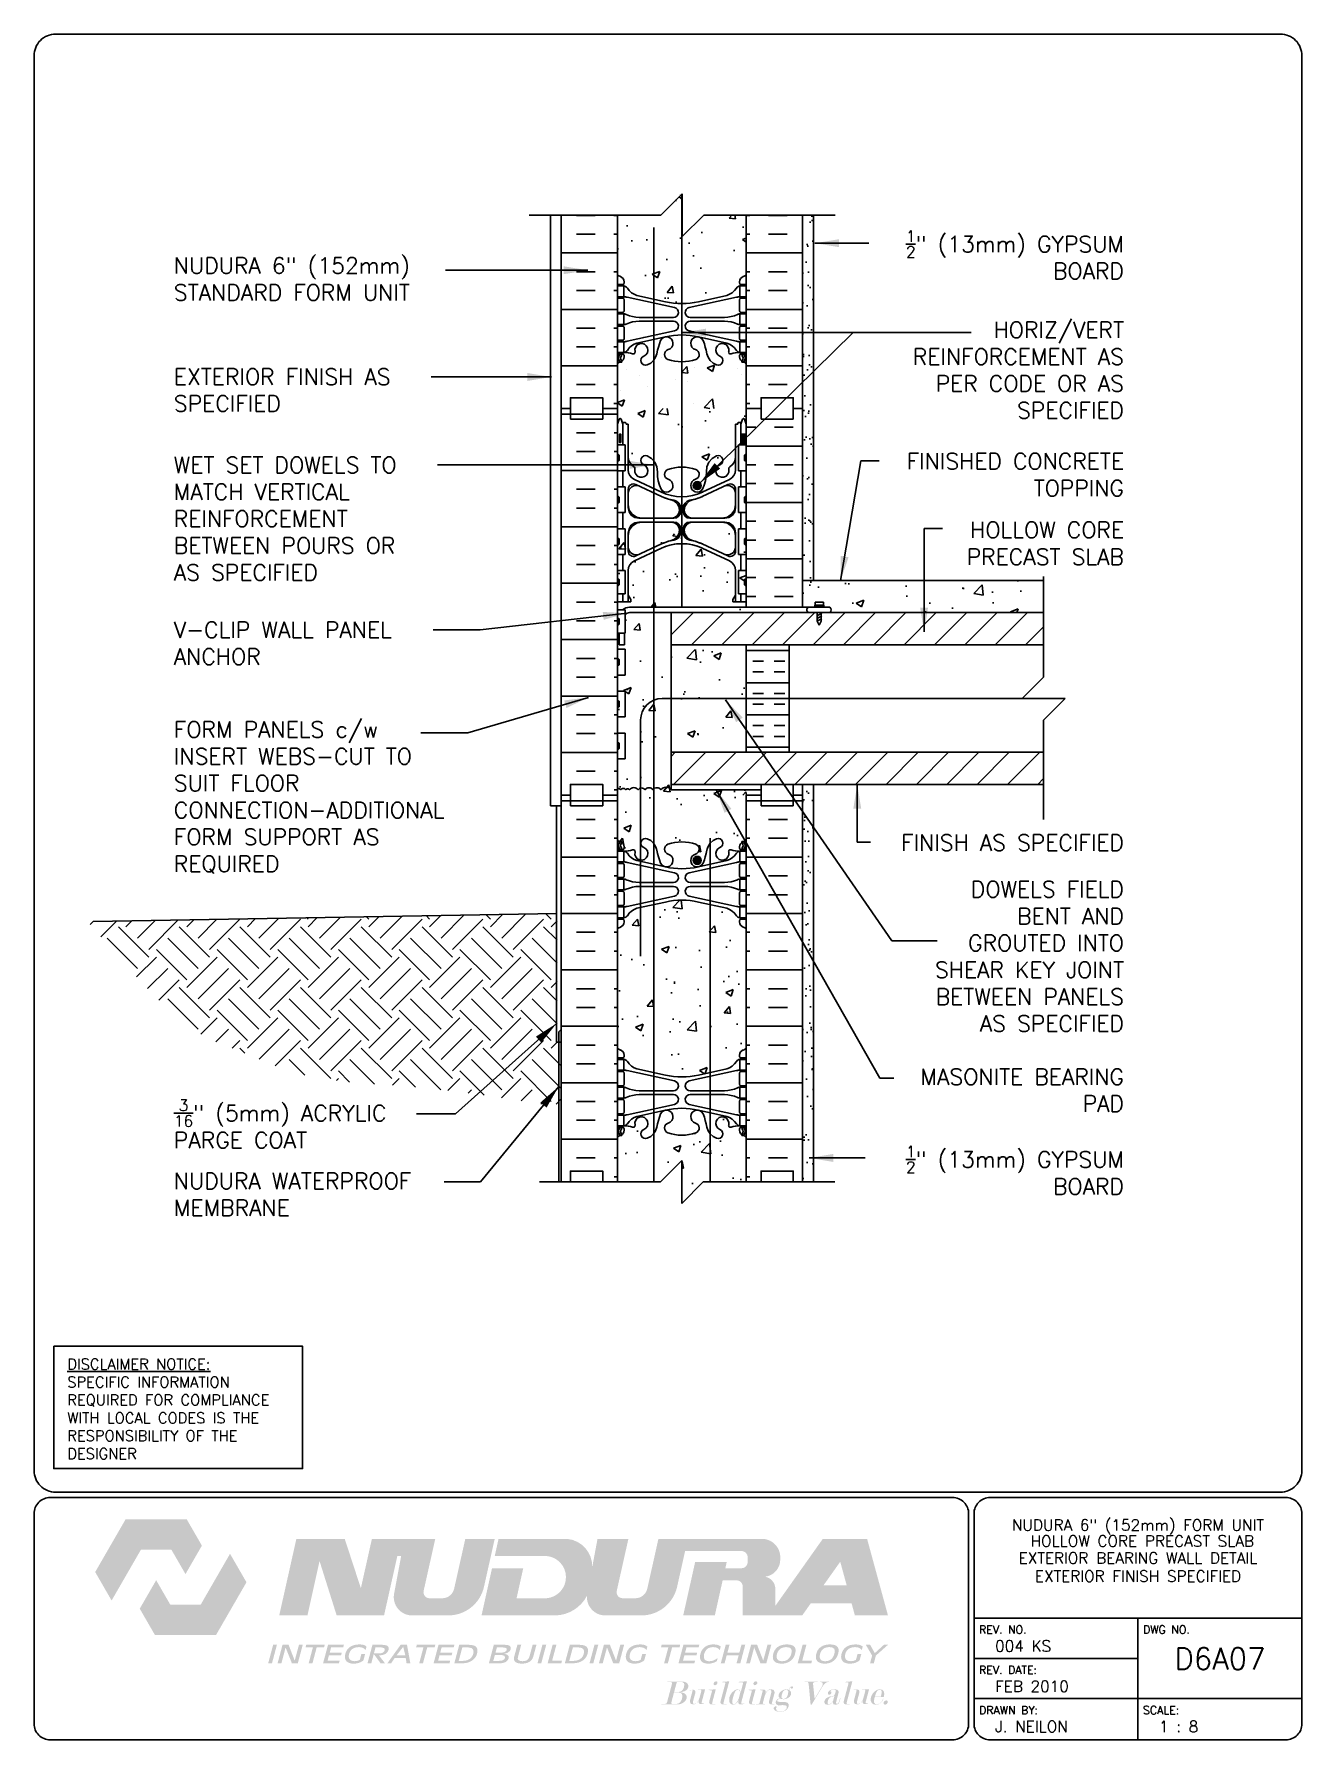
# Paper-space layout 'D6A07' of a CAD drawing. Header units: inches. Extents: x 0.42 to 7.8, y 0.49 to 10.41.
# The model-space entities are those that its viewports show. They can reach past a viewport. Long polylines and large blocks are cut down to what shows.
import ezdxf
from ezdxf.enums import TextEntityAlignment as Align

# ---------------------------------------------------------------- set-up
doc = ezdxf.new("R2010")
doc.units = ezdxf.units.IN
doc.header["$LTSCALE"] = 0.5
doc.header["$MEASUREMENT"] = 0
doc.linetypes.add('DASHED2', pattern=[0.375, 0.25, -0.125])
for name, color, linetype in [('HATCH', 12, 'Continuous'), ('line25', 2, 'Continuous'), ('LINE3', 3, 'Continuous'), ('LINE50', 5, 'Continuous'), ('LINE9', 9, 'Continuous'), ('LOGO', 7, 'Continuous'), ('TBK_LINE65', 3, 'Continuous'), ('TBK_TEXT', 4, 'Continuous'), ('TEXT', 4, 'Continuous'), ('Web_Edge', 9, 'Continuous')]:
    doc.layers.add(name, color=color, linetype=linetype)
doc.styles.add('DIM', font='romans.shx', dxfattribs={"width": 0.7})
doc.styles.add('ROMANS', font='romans.shx', dxfattribs={"height": 0.75})
doc.styles.get("Standard").update_dxf_attribs({"font": 'romans.shx', "height": 0.75})
doc.dimstyles.new('ext_12', dxfattribs={"dimscale": 12, "dimtxt": 0.09375, "dimasz": 0.09375, "dimexe": 0.09375, "dimexo": 0.0625, "dimgap": 0.0625, "dimtad": 1, "dimdec": 1, "dimzin": 3, "dimdsep": 46, "dimlunit": 4, "dimtxsty": 'DIM', "dimcen": 0.09, "dimdle": 0.09375, "dimclrt": 4, "dimadec": 0, "dimazin": 0, "dimtfac": 1, "dimtdec": 1, "dimtmove": 2, "dimatfit": 3, "dimfxl": 1, "dimfrac": 2, "dimtolj": 1, "dimtzin": 0, "dimarcsym": 0})
pattern_1 = [(37.5, (26.08946, -14.36666), (-0.0314967, 0.963412), [0, -0.76, 0, -0.85, 0, -0.8125]), (7.5, (26.0895, -14.3667), (0.884888, 1.411073), [0, -0.41, 0, -0.685, 0, -0.2625]), (327.5, (25.4745, -14.36666), (1.557071, 0.0028295), [0, -0.25, 0, -0.9, 0, -1.175]), (317.5, (25.4745, -14.3667), (1.503063, 0.438838), [0, -0.125, 0, -0.59, 0, -0.675])]

psp = doc.layouts.new('D6A07')

# ---------------------------------------------------------------- texts
at = {"layer": 'TBK_TEXT', "color": 7, "style": 'ROMANS'}
for s, p in [('REV. NO.', (5.9215, 1.107)), ('DWG NO.', (6.876, 1.107)), ('REV. DATE:', (5.9215, 0.8726)), ('DRAWN BY:', (5.9215, 0.6382)), ('SCALE:', (6.876, 0.6382))]:
    psp.add_text(s, height=0.04688, dxfattribs=at).set_placement(p)
at = {"layer": 'TEXT', "insert": (0.6134, 2.7065), "char_height": 0.0625, "width": 1.41371, "attachment_point": 1, "style": 'ROMANS'}
psp.add_mtext('{\\Fromans.shx|c1;\\LDISCLAIMER NOTICE:\\l\\PSPECIFIC INFORMATION REQUIRED FOR COMPLIANCE WITH LOCAL CODES IS THE RESPONSIBILITY OF THE DESIGNER}', dxfattribs=at)

msp = doc.modelspace()

# ---------------------------------------------------------------- texts
at = {"layer": 'TEXT', "char_height": 0.75, "style": 'ROMANS'}
for s, insert, width, attachment_point in [('\\A1;{\\H0.7x;\\S1/2;}" (13mm) GYPSUM BOARD', (147.864, 157.189), 11.41772, 6), ('NUDURA 6" (152mm) STANDARD FORM UNIT', (103.609, 156.061), 12.95276, 4), ('HORIZ/VERT REINFORCEMENT AS PER CODE OR AS SPECIFIED', (147.864, 151.823), 11.41772, 6), ('EXTERIOR FINISH AS SPECIFIED', (103.609, 150.889), 12.95276, 4), ('WET SET DOWELS TO MATCH VERTICAL REINFORCEMENT BETWEEN POURS OR AS SPECIFIED', (103.604, 144.904), 12.95276, 4), ('\\A1;FINISHED CONCRETE TOPPING', (147.864, 146.954), 11.41772, 6), ('\\A1;HOLLOW CORE PRECAST SLAB', (147.864, 143.757), 11.41772, 6), ('V-CLIP WALL PANEL ANCHOR', (103.604, 139.11), 12.95276, 4), ('FORM PANELS c/w INSERT WEBS-CUT TO SUIT FLOOR CONNECTION-ADDITIONAL FORM SUPPORT AS REQUIRED', (103.609, 131.932), 12.95276, 4), ('FINISH AS SPECIFIED', (147.864, 129.825), 12.44745, 6), ('DOWELS FIELD BENT AND GROUTED INTO SHEAR KEY JOINT BETWEEN PANELS AS SPECIFIED', (147.864, 124.529), 10.51485, 6), ('MASONITE BEARING PAD', (147.864, 118.303), 10.51485, 6), ('\\A1;{\\H0.7x;\\S1/2;}" (13mm) GYPSUM BOARD', (147.864, 114.579), 11.41772, 6)]:
    msp.add_mtext(s, dxfattribs=dict(at, insert=insert, width=width, attachment_point=attachment_point))
at = {"layer": 'TEXT', "char_height": 0.75, "attachment_point": 4}
for s, insert, width in [('\\A1;{\\H0.7x;\\S3/16;}" (5mm) ACRYLIC PARGE COAT', (103.609, 116.735), 12.12771), ('NUDURA WATERPROOF MEMBRANE', (103.609, 113.45), 15.29547)]:
    msp.add_mtext(s, dxfattribs=dict(at, insert=insert, width=width))

# ---------------------------------------------------------------- blocks, each defined once
blk = doc.blocks.new('TITLEBLOCK-Tag')
at = {"style": 'ROMANS'}
for tag, height, p in [('TITLE_LINE_1', 0.065, (0.927, -0.1328)), ('TITLE_LINE_2', 0.065, (0.9294, -0.2258)), ('CENTRE-LINE-3', 0.065, (0.927, -0.3246)), ('TITLE_LINE_4', 0.065, (0.927, -0.4299)), ('TITLE_LINE_5', 0.065, (0.927, -0.526)), ('DWG', 0.125, (1.4043, -0.9102))]:
    blk.add_attdef(tag, text='', height=height, dxfattribs=at).set_placement(p, align=Align.MIDDLE_CENTER)
for tag, p in [('LATEST_REVISION', (0.0954, -0.8366)), ('REVISION_DATE', (0.0954, -1.071)), ('DRAWN_BY', (0.0954, -1.3053)), ('SCALE', (1.0499, -1.3053))]:
    blk.add_attdef(tag, text='', height=0.065, dxfattribs=at).set_placement(p, align=Align.MIDDLE_LEFT)

# ---------------------------------------------------------------- hatches: boundary and pattern name
at = {"layer": 'HATCH'}
h = msp.add_hatch(dxfattribs=at)
h.set_pattern_fill('AR-CONC', color=256, scale=0.5)
h.paths.add_polyline_path([(128.587, 116.271, -0.120051), (128.427, 116.585, 0.053157), (128.262, 117.199, 0.223253), (128.061, 117.364), (128.042, 117.369, 0.955472), (127.903, 116.775, -0.735593), (127.916, 116.317, -0.082755), (127.268, 116.209, -0.082755), (126.619, 116.317, -0.735593), (126.632, 116.775, 0.955472), (126.494, 117.369), (126.474, 117.364, 0.223253), (126.274, 117.199, 0.053157), (126.108, 116.585, -0.110434), (125.966, 116.293), (125.966, 114.034), (126.268, 114.034), (127.268, 115.034), (127.268, 114.034), (127.268, 113.034), (128.268, 114.034), (128.587, 114.034)])
h.paths.add_polyline_path([(130.268, 116.123, 0.064398), (130.158, 116.189), (130.068, 116.189), (130.068, 116.231, -0.249069), (129.958, 116.438), (129.958, 116.506, -0.414214), (130.02, 116.568), (130.068, 116.568), (130.068, 116.638), (129.963, 116.638, 0.10046), (129.569, 116.581, -0.601435), (129.449, 116.686, 2.182095), (129.039, 116.473, -1), (128.876, 116.065, -0.120785), (128.587, 116.271), (128.587, 114.034), (130.268, 114.034)])
h.paths.add_polyline_path([(125.966, 116.293, -0.130426), (125.659, 116.065, -1), (125.496, 116.473, 2.182095), (125.086, 116.686, -0.601435), (124.966, 116.581, 0.10046), (124.573, 116.638), (124.468, 116.638), (124.468, 116.568), (124.515, 116.568, -0.414214), (124.578, 116.506), (124.578, 116.438, -0.249069), (124.468, 116.231), (124.468, 116.189), (124.378, 116.189, 0.064398), (124.268, 116.123), (124.268, 114.034), (125.966, 114.034)])
h.paths.add_polyline_path([(128.587, 126.941), (128.036, 127.062, 0.057795), (127.268, 127.151, 0.057795), (126.499, 127.062), (125.966, 126.945), (125.966, 119.124), (126.499, 119.007, 0.057795), (127.268, 118.918, 0.057795), (128.036, 119.007), (128.587, 119.128)])
h.paths.add_polyline_path([(130.268, 125.816, 0.082415), (130.124, 125.895, -0.317837), (129.958, 126.131), (129.958, 126.198, -0.414214), (130.02, 126.261), (130.068, 126.261), (130.068, 126.331), (129.963, 126.331, -0.188973), (129.807, 126.425, 0.196323), (129.358, 126.772), (128.587, 126.941), (128.587, 119.128), (129.358, 119.297, 0.196323), (129.807, 119.643, -0.188973), (129.963, 119.738), (130.068, 119.738), (130.068, 119.808), (130.02, 119.808, -0.414214), (129.958, 119.871), (129.958, 119.938, -0.317837), (130.124, 120.174, 0.082415), (130.268, 120.253)])
h.paths.add_polyline_path([(125.966, 126.945), (125.178, 126.772, 0.196323), (124.728, 126.425, -0.188973), (124.573, 126.331), (124.468, 126.331), (124.468, 126.261), (124.515, 126.261, -0.414214), (124.578, 126.198), (124.578, 126.131, -0.317837), (124.411, 125.895, 0.082415), (124.268, 125.816), (124.268, 120.253, 0.082415), (124.411, 120.174, -0.317837), (124.578, 119.938), (124.578, 119.871, -0.414214), (124.515, 119.808), (124.468, 119.808), (124.468, 119.738), (124.573, 119.738, -0.188973), (124.728, 119.643, 0.196323), (125.178, 119.297), (125.966, 119.124)])
h.paths.add_polyline_path([(130.268, 132.034), (130.955, 132.034), (130.955, 132.284), (126.759, 132.284, 0.522027), (126.293, 132.286, 0.430582), (125.966, 132.334), (125.966, 129.776, -0.110434), (126.108, 129.484, 0.053157), (126.274, 128.87, 1.553132), (126.632, 129.294, -0.735593), (126.619, 129.752, -0.082755), (127.268, 129.86, -0.082755), (127.916, 129.752, -0.735593), (127.903, 129.294, 1.553132), (128.262, 128.87, 0.053157), (128.427, 129.484, -0.24438), (128.876, 130.004, -1), (129.039, 129.596, 2.182095), (129.449, 129.383, -0.601435), (129.569, 129.488, 0.10046), (129.963, 129.431), (130.068, 129.431), (130.068, 129.501), (130.02, 129.501, -0.414214), (129.958, 129.563), (129.958, 129.631, -0.249069), (130.068, 129.838), (130.068, 129.879), (130.158, 129.879, 0.064398), (130.268, 129.945)])
h.paths.add_polyline_path([(128.174, 129, -1), (127.799, 129, -1)], flags=16)
h.paths.add_polyline_path([(125.966, 132.334, 0.073508), (125.92, 132.286, 0.520567), (125.558, 132.286, 0.307488), (125.346, 132.366), (125.358, 129.8, -0.530612), (125.659, 130.004, -0.130426), (125.966, 129.776)])
h.paths.add_polyline_path([(125.346, 132.366, 0.183678), (125.227, 132.286, 0.520567), (124.833, 132.286, 0.520567), (124.658, 132.286, 0.520567), (124.42, 132.286, 0.463769), (124.268, 132.319), (124.268, 132.034), (124.268, 129.945, 0.064398), (124.378, 129.879), (124.468, 129.879), (124.468, 129.838, -0.249069), (124.578, 129.631), (124.578, 129.563, -0.414214), (124.515, 129.501), (124.468, 129.501), (124.468, 129.431), (124.573, 129.431, 0.10046), (124.966, 129.488, -0.601435), (125.086, 129.383, 0.447079), (125.346, 129.01)])
h.paths.add_polyline_path([(125.496, 129.596, -0.304112), (125.358, 129.798), (125.346, 132.366), (125.346, 129.01, 0.878236)])
h.paths.add_polyline_path([(127.268, 143.742, 0.109869), (126.314, 143.529), (125.966, 143.367), (125.966, 140.784), (127.268, 140.784)])
h.paths.add_polyline_path([(125.966, 143.367), (125.056, 142.941, 0.291097), (124.768, 142.488), (124.768, 141.347), (124.888, 141.147), (124.888, 141.034), (124.268, 141.034), (124.268, 140.659), (124.507, 140.659, -0.180815), (124.833, 140.784), (125.966, 140.784)])
h.paths.add_polyline_path([(127.268, 160.014), (126.288, 159.034), (124.268, 159.034), (124.268, 156.253, 0.082415), (124.411, 156.174, -0.317837), (124.578, 155.938), (124.578, 155.871, -0.414214), (124.515, 155.808), (124.468, 155.808), (124.468, 155.738), (124.573, 155.738, -0.188973), (124.728, 155.643, 0.196323), (125.178, 155.297), (126.499, 155.007, 0.057795), (127.268, 154.918)])
h.paths.add_polyline_path([(130.268, 159.034), (128.288, 159.034), (127.288, 158.034), (127.288, 160.034), (127.268, 160.014), (127.268, 154.918, 0.057795), (128.036, 155.007), (129.358, 155.297, 0.196323), (129.807, 155.643, -0.188973), (129.963, 155.738), (130.068, 155.738), (130.068, 155.808), (130.02, 155.808, -0.414214), (129.958, 155.871), (129.958, 155.938, -0.317837), (130.124, 156.174, 0.082415), (130.268, 156.253)])
h = msp.add_hatch(dxfattribs=at)
h.set_pattern_fill('AR-SAND', color=256, scale=0.5, style=0)
h.set_pattern_definition(pattern_1)
h.paths.add_polyline_path([(133.393, 159.034), (132.893, 159.034), (132.893, 141.034), (133.393, 141.034)])
h = msp.add_hatch(dxfattribs=at)
h.set_pattern_fill('INSUL', color=256, scale=7, style=0)
h.set_pattern_definition([(0, (-2801.894, -264.975), (0, 2.625), []), (0, (-2801.894, -264.1), (0, 2.625), [0.875, -0.875]), (0, (-2801.894, -263.225), (0, 2.625), [0.875, -0.875])])
h.paths.add_polyline_path([(121.643, 132.034), (122.08, 132.034), (122.08, 132.534), (123.58, 132.534), (123.58, 132.034), (124.268, 132.034), (124.268, 150.034), (123.58, 150.034), (123.58, 150.534), (122.08, 150.534), (122.08, 150.034), (121.643, 150.034)])
h = msp.add_hatch(dxfattribs=at)
h.set_pattern_fill('AR-CONC', color=256, scale=0.5, style=0)
h.set_pattern_definition([(50, (122.83, 132.5345), (3.5863, -0.31376), [0.375, -4.125]), (355, (122.83, 132.5345), (-0.69376, 3.76096), [0.3, -3.3]), (100.451, (123.129, 132.5083), (2.89255, 3.4472), [0.3187, -3.5057]), (46.184, (122.83, 133.5345), (5.3362, -0.8276), [0.5625, -6.1875]), (96.636, (123.275, 133.4655), (4.6733, 4.8706), [0.478, -5.2586]), (351.184, (122.83, 133.5345), (4.6733, 4.8706), [0.45, -4.95]), (21, (123.33, 133.2845), (2.98454, -2.0131), [0.375, -4.125]), (326, (123.33, 133.2845), (1.2166, 3.62575), [0.3, -3.3]), (71.451, (123.5788, 133.1167), (4.2011, 1.61265), [0.3187, -3.5057]), (37.5, (122.8301, 132.5345), (0.0608, 1.66447), [0, -3.26, 0, -3.35, 0, -3.3125]), (7.5, (122.8301, 132.5345), (1.31535, 1.97206), [0, -1.91, 0, -3.185, 0, -1.2625]), (327.5, (121.7151, 132.5345), (2.66911, -0.11277), [0, -1.25, 0, -3.9, 0, -5.175]), (317.5, (121.215, 132.5345), (2.91593, 0.50052), [0, -1.625, 0, -2.59, 0, -3.675])])
edge = h.paths.add_edge_path()
edge.add_arc((127.346, 138.536), 2, 180, 236.59361, ccw=False)
edge.add_line((125.346, 138.536), (125.346, 144.751))
edge.add_arc((125.383, 144.449), 0.305, 96.96681, 193.32049)
edge.add_arc((124.998, 144.358), 0.09, -110.77627, 13.32049, ccw=False)
edge.add_arc((124.629, 143.332), 1, 70.26529, 93.21213)
edge.add_line((124.573, 144.331), (124.468, 144.331))
edge.add_line((124.468, 144.331), (124.468, 144.261))
edge.add_line((124.468, 144.261), (124.515, 144.261))
edge.add_arc((124.515, 144.198), 0.0625, 0, 90, ccw=False)
edge.add_line((124.578, 144.198), (124.578, 144.131))
edge.add_arc((124.328, 144.131), 0.25, 289.47122, 360, ccw=False)
edge.add_arc((124.578, 143.424), 0.5, 109.47122, 128.31666)
edge.add_line((124.268, 143.816), (124.268, 132.034))
edge.add_line((124.268, 132.034), (126.244, 132.034))
edge.add_line((126.244, 132.034), (126.244, 136.867))
edge = h.paths.add_edge_path()
edge.add_line((130.955, 132.534), (128.768, 132.534))
edge.add_line((128.768, 132.534), (128.768, 132.284))
edge.add_line((128.768, 132.284), (126.768, 132.284))
edge.add_line((126.768, 132.284), (126.768, 132.534))
edge.add_line((126.768, 132.534), (126.768, 136.621))
edge.add_arc((127.346, 138.536), 2, 236.59361, 253.20175, ccw=False)
edge.add_line((126.244, 136.867), (126.244, 132.034))
edge.add_line((126.244, 132.034), (130.268, 132.034))
edge.add_line((130.268, 132.034), (130.955, 132.034))
edge.add_line((130.955, 132.034), (130.955, 132.534))
edge = h.paths.add_edge_path(flags=17)
edge.add_line((130.268, 136.536), (127.346, 136.536))
edge.add_arc((127.346, 138.536), 2, 253.20175, 270, ccw=False)
edge.add_line((126.768, 136.621), (126.768, 134.034))
edge.add_line((126.768, 134.034), (130.268, 134.034))
edge.add_line((130.268, 134.034), (130.268, 136.536))
edge = h.paths.add_edge_path()
edge.add_line((130.268, 139.034), (126.768, 139.034))
edge.add_line((126.768, 139.034), (126.768, 136.621))
edge.add_arc((127.346, 138.536), 2, 253.20175, 270)
edge.add_line((127.346, 136.536), (130.268, 136.536))
edge.add_line((130.268, 136.536), (130.268, 139.034))
edge = h.paths.add_edge_path()
edge.add_arc((129.958, 143.424), 0.5, 51.68334, 70.52878)
edge.add_arc((130.208, 144.131), 0.25, 180, 250.52878, ccw=False)
edge.add_line((129.958, 144.131), (129.958, 144.198))
edge.add_arc((130.02, 144.198), 0.0625, 90, 180, ccw=False)
edge.add_line((130.02, 144.261), (130.068, 144.261))
edge.add_line((130.068, 144.261), (130.068, 144.331))
edge.add_line((130.068, 144.331), (129.963, 144.331))
edge.add_arc((129.907, 143.332), 1, 86.78787, 109.73471)
edge.add_arc((129.537, 144.358), 0.09, 166.67951, 290.77627, ccw=False)
edge.add_arc((129.153, 144.449), 0.305, 346.67951, 608.19625)
edge.add_arc((128.958, 143.961), 0.22, -111.80375, 68.19625, ccw=False)
edge.add_arc((129.153, 144.449), 0.745, 193.26522, 248.19625, ccw=False)
edge.add_arc((125.465, 143.807), 3, 9.02727, 21.19839)
edge.add_arc((127.986, 144.761), 0.305, 25.37817, 75.71849)
edge.add_line((128.061, 145.057), (128.042, 145.061))
edge.add_arc((127.986, 144.761), 0.305, 79.49252, 254.27465)
edge.add_arc((127.838, 144.236), 0.24, -71.07704, 74.27465, ccw=False)
edge.add_arc((127.268, 145.901), 2, 270, 288.92296, ccw=False)
edge.add_arc((127.268, 145.901), 2, 251.07704, 270, ccw=False)
edge.add_arc((126.697, 144.236), 0.24, 105.72535, 251.07704, ccw=False)
edge.add_arc((126.549, 144.761), 0.305, 285.72535, 460.50748)
edge.add_line((126.494, 145.061), (126.474, 145.057))
edge.add_arc((126.549, 144.761), 0.305, 104.28151, 154.62183)
edge.add_arc((129.071, 143.807), 3, 158.80161, 160.39621)
edge.add_line((126.244, 144.814), (126.244, 136.867))
edge.add_arc((127.346, 138.536), 2, 236.59361, 253.20175)
edge.add_line((126.768, 136.621), (126.768, 140.534))
edge.add_line((126.768, 140.534), (130.268, 140.534))
edge.add_line((130.268, 140.534), (130.268, 143.816))
edge = h.paths.add_edge_path()
edge.add_line((127.268, 150.034), (124.268, 150.034))
edge.add_line((124.268, 150.034), (124.268, 147.945))
edge.add_arc((124.578, 148.338), 0.5, 231.68334, 246.42182)
edge.add_line((124.378, 147.879), (124.468, 147.879))
edge.add_line((124.468, 147.879), (124.468, 147.838))
edge.add_arc((124.328, 147.631), 0.25, 0, 55.9442, ccw=False)
edge.add_line((124.578, 147.631), (124.578, 147.563))
edge.add_arc((124.515, 147.563), 0.0625, -90, 0, ccw=False)
edge.add_line((124.515, 147.501), (124.468, 147.501))
edge.add_line((124.468, 147.501), (124.468, 147.431))
edge.add_line((124.468, 147.431), (124.573, 147.431))
edge.add_arc((124.629, 148.429), 1, 266.78787, 289.73471)
edge.add_arc((124.998, 147.404), 0.09, -13.32049, 110.77627, ccw=False)
edge.add_arc((125.383, 147.313), 0.305, 166.67951, 428.19625)
edge.add_arc((125.578, 147.8), 0.22, 68.19625, 248.19625, ccw=False)
edge.add_arc((125.383, 147.313), 0.745, 13.26522, 68.19625, ccw=False)
edge.add_arc((129.071, 147.954), 3, 189.02727, 201.19839)
edge.add_arc((126.549, 147), 0.305, 205.37817, 255.71849)
edge.add_line((126.474, 146.705), (126.494, 146.7))
edge.add_arc((126.549, 147), 0.305, 259.49252, 434.27465)
edge.add_arc((126.697, 147.525), 0.24, 108.92296, 254.27465, ccw=False)
edge.add_arc((127.268, 145.86), 2, 90, 108.92296, ccw=False)
edge.add_line((127.268, 147.86), (127.268, 150.034))
edge = h.paths.add_edge_path()
edge.add_line((130.268, 150.034), (127.268, 150.034))
edge.add_line((127.268, 150.034), (127.268, 147.86))
edge.add_arc((127.268, 145.86), 2, 71.07704, 90, ccw=False)
edge.add_arc((127.838, 147.525), 0.24, -74.27465, 71.07704, ccw=False)
edge.add_arc((127.986, 147), 0.305, 105.72535, 280.50748)
edge.add_line((128.042, 146.7), (128.061, 146.705))
edge.add_arc((127.986, 147), 0.305, 284.28151, 334.62183)
edge.add_arc((125.465, 147.954), 3, 338.80161, 350.97273)
edge.add_arc((129.153, 147.313), 0.745, 111.80375, 166.73478, ccw=False)
edge.add_arc((128.958, 147.8), 0.22, -68.19625, 111.80375, ccw=False)
edge.add_arc((129.153, 147.313), 0.305, 111.80375, 373.32049)
edge.add_arc((129.537, 147.404), 0.09, 69.22373, 193.32049, ccw=False)
edge.add_arc((129.907, 148.429), 1, 250.26529, 273.21213)
edge.add_line((129.963, 147.431), (130.068, 147.431))
edge.add_line((130.068, 147.431), (130.068, 147.501))
edge.add_line((130.068, 147.501), (130.02, 147.501))
edge.add_arc((130.02, 147.563), 0.0625, 180, 270, ccw=False)
edge.add_line((129.958, 147.563), (129.958, 147.631))
edge.add_arc((130.208, 147.631), 0.25, 124.0558, 180, ccw=False)
edge.add_line((130.068, 147.838), (130.068, 147.879))
edge.add_line((130.068, 147.879), (130.158, 147.879))
edge.add_arc((129.958, 148.338), 0.5, 293.57818, 308.31666)
edge.add_line((130.268, 147.945), (130.268, 150.034))
h = msp.add_hatch(dxfattribs=at)
h.set_pattern_fill('INSUL', color=256, scale=7, style=0)
h.set_pattern_definition([(0, (122.83, 132.5345), (0, 2.625), []), (0, (122.83, 133.4095), (0, 2.625), [0.875, -0.875]), (0, (122.83, 134.2845), (0, 2.625), [0.875, -0.875])])
h.paths.add_polyline_path([(130.268, 140.784), (132.893, 140.784), (132.893, 150.034), (132.455, 150.034), (132.455, 149.534), (130.955, 149.534), (130.955, 150.034), (130.268, 150.034)])
h = msp.add_hatch(dxfattribs=at)
h.set_pattern_fill('AR-CONC', color=256, scale=0.5, style=0)
h.paths.add_polyline_path([(132.893, 142.034), (132.893, 140.534), (144.119, 140.534), (144.119, 142.034)])
h = msp.add_hatch(dxfattribs=at)
h.set_pattern_fill('ANSI31', color=256, scale=8, style=0)
h.paths.add_polyline_path([(144.119, 139.034), (144.119, 140.534), (126.768, 140.534), (126.768, 139.034)])
h = msp.add_hatch(dxfattribs=at)
h.set_pattern_fill('INSUL', color=256, scale=4, angle=180, style=0)
h.set_pattern_definition([(180, (-8.9337, -35.23), (-2e-16, -1.5), []), (180, (-8.9337, -35.73), (-2e-16, -1.5), [0.5, -0.5]), (180, (-8.9337, -36.23), (-2e-16, -1.5), [0.5, -0.5])])
h.paths.add_polyline_path([(130.268, 134.034), (132.268, 134.034), (132.268, 135.132), (130.268, 135.132)])
h.paths.add_polyline_path([(132.268, 139.034), (130.268, 139.034), (130.268, 135.132), (132.268, 135.132)])
h = msp.add_hatch(dxfattribs=at)
h.set_pattern_fill('ANSI31', color=256, scale=8, style=0)
h.paths.add_polyline_path([(126.768, 134.034), (126.768, 132.534), (144.119, 132.534), (144.119, 134.034)])
h = msp.add_hatch(dxfattribs=at)
h.set_pattern_fill('INSUL', color=256, scale=7, style=0)
h.set_pattern_definition([(0, (-2801.894, -282.975), (0, 2.625), []), (0, (-2801.894, -282.1), (0, 2.625), [0.875, -0.875]), (0, (-2801.894, -281.225), (0, 2.625), [0.875, -0.875])])
h.paths.add_polyline_path([(121.643, 114.034), (122.08, 114.034), (122.08, 114.534), (123.58, 114.534), (123.58, 114.034), (124.268, 114.034), (124.268, 132.034), (123.58, 132.034), (123.58, 132.534), (122.08, 132.534), (122.08, 132.034), (121.643, 132.034)])
h = msp.add_hatch(dxfattribs=at)
h.set_pattern_fill('INSUL', color=256, scale=7, style=0)
h.set_pattern_definition([(180, (3056.4292, -282.975), (0, 2.625), []), (180, (3056.4292, -282.1), (0, 2.625), [0.875, -0.875]), (180, (3056.4292, -281.225), (0, 2.625), [0.875, -0.875])])
h.paths.add_polyline_path([(132.893, 114.034), (132.455, 114.034), (132.455, 114.534), (130.955, 114.534), (130.955, 114.034), (130.268, 114.034), (130.268, 132.034), (130.955, 132.034), (130.955, 132.534), (132.455, 132.534), (132.455, 132.034), (132.893, 132.034)])
h = msp.add_hatch(dxfattribs=at)
h.set_pattern_fill('AR-SAND', color=256, scale=0.5, style=0)
h.set_pattern_definition(pattern_1)
h.paths.add_polyline_path([(133.393, 132.534), (132.893, 132.534), (132.893, 114.034), (133.393, 114.034)])
h = msp.add_hatch(dxfattribs=at)
h.set_pattern_fill('EARTH', color=256, scale=8, angle=45, style=0)
h.set_pattern_definition([(45, (26.069, -13.7417), (2e-16, 2.828427), [2, -2]), (45, (25.5386, -13.2113), (2e-16, 2.828427), [2, -2]), (45, (25.0082, -12.681), (2e-16, 2.828427), [2, -2]), (135, (25.0082, -12.3274), (-2.828427, 4e-16), [2, -2]), (135, (25.5386, -11.7971), (-2.828427, 4e-16), [2, -2]), (135, (26.069, -11.2668), (-2.828427, 4e-16), [2, -2])])
h.paths.add_polyline_path([(121.455, 126.534), (99.588, 126.153), (99.909, 125.784), (100.493, 125.116), (101.01, 124.53), (101.468, 124.018), (101.877, 123.569), (102.245, 123.174), (102.582, 122.825), (102.897, 122.511), (103.197, 122.225), (103.484, 121.965), (103.757, 121.729), (104.017, 121.517), (104.262, 121.328), (104.493, 121.16), (104.709, 121.013), (104.91, 120.887), (105.097, 120.779), (105.271, 120.687), (105.437, 120.607), (105.598, 120.537), (105.758, 120.472), (105.919, 120.411), (106.086, 120.349), (106.261, 120.283), (106.448, 120.211), (106.643, 120.133), (106.846, 120.052), (107.053, 119.967), (107.262, 119.88), (107.469, 119.794), (107.673, 119.708), (107.87, 119.625), (108.06, 119.546), (108.243, 119.47), (108.423, 119.397), (108.603, 119.328), (108.784, 119.262), (108.971, 119.2), (109.166, 119.14), (109.371, 119.082), (109.588, 119.028), (109.817, 118.976), (110.056, 118.927), (110.302, 118.881), (110.553, 118.838), (110.808, 118.798), (111.064, 118.762), (111.319, 118.73), (111.572, 118.701), (111.821, 118.676), (112.065, 118.654), (112.302, 118.634), (112.53, 118.617), (112.748, 118.601), (112.955, 118.588), (113.149, 118.575), (113.33, 118.563), (113.501, 118.551), (113.667, 118.54), (113.833, 118.527), (114.003, 118.514), (114.183, 118.499), (114.376, 118.482), (114.588, 118.463), (114.821, 118.441), (115.074, 118.417), (115.344, 118.39), (115.627, 118.361), (115.919, 118.331), (116.217, 118.298), (116.517, 118.265), (116.817, 118.23), (117.117, 118.194), (117.43, 118.155), (117.777, 118.108), (118.174, 118.051), (118.641, 117.981), (119.196, 117.894), (119.857, 117.788), (120.643, 117.659), (121.643, 117.659), (121.643, 120.534), (121.455, 120.534)])
at = {"layer": 'LINE3'}
msp.add_hatch(color=256, dxfattribs=at).paths.add_polyline_path([(127.799, 146.446, 1), (128.174, 146.446, 1)])
h = msp.add_hatch(color=256, dxfattribs=at)
h.paths.add_polyline_path([(128.17, 129.034, 0.831395), (127.802, 129.034)])
h.paths.add_polyline_path([(128.174, 129, 0.045935), (128.17, 129.034), (127.802, 129.034, 0.045935), (127.799, 129, 1)])

# ---------------------------------------------------------------- linework, layer by layer
at = {"layer": 'HATCH'}
for p, q in [((122.356, 159.025), (123.231, 159.025)), ((124.106, 159.025), (124.268, 159.025)), ((130.429, 159.025), (130.268, 159.025)), ((132.179, 159.025), (131.304, 159.025)), ((122.356, 158.15), (123.231, 158.15)), ((124.106, 158.15), (124.268, 158.15)), ((130.429, 158.15), (130.268, 158.15)), ((132.179, 158.15), (131.304, 158.15)), ((121.643, 157.275), (124.268, 157.275)), ((132.893, 157.275), (130.268, 157.275)), ((122.356, 156.4), (123.231, 156.4)), ((124.106, 156.4), (124.268, 156.4)), ((130.429, 156.4), (130.268, 156.4)), ((132.179, 156.4), (131.304, 156.4)), ((122.356, 155.525), (123.231, 155.525)), ((124.106, 155.525), (124.268, 155.525)), ((130.429, 155.525), (130.268, 155.525)), ((132.179, 155.525), (131.304, 155.525)), ((121.643, 154.65), (124.268, 154.65)), ((132.893, 154.65), (130.268, 154.65)), ((122.356, 153.775), (123.231, 153.775)), ((124.106, 153.775), (124.268, 153.775)), ((125.464, 153.402), (125.464, 153.402)), ((128.349, 153.258), (128.349, 153.258)), ((130.429, 153.775), (130.268, 153.775)), ((132.179, 153.775), (131.304, 153.775)), ((122.356, 152.9), (123.231, 152.9)), ((124.106, 152.9), (124.268, 152.9)), ((130.429, 152.9), (130.268, 152.9)), ((132.179, 152.9), (131.304, 152.9)), ((121.643, 152.025), (124.268, 152.025)), ((124.69, 151.847), (124.69, 151.847)), ((126.304, 152.405), (126.304, 152.405)), ((127.253, 151.705), (127.494, 151.992)), ((127.253, 151.705), (127.552, 151.679)), ((127.359, 151.734), (127.359, 151.734)), ((127.552, 151.676), (127.494, 151.99)), ((127.863, 151.942), (127.863, 151.942)), ((128.443, 151.921), (128.793, 152.056)), ((128.443, 151.921), (128.692, 151.754)), ((128.692, 151.751), (128.793, 152.054)), ((129.873, 151.902), (129.873, 151.902)), ((132.893, 152.025), (130.268, 152.025)), ((122.356, 151.15), (123.231, 151.15)), ((124.106, 151.15), (124.268, 151.15)), ((124.402, 150.871), (124.402, 150.871)), ((125.296, 151.59), (125.296, 151.59)), ((125.654, 151.036), (125.654, 151.036)), ((126.957, 151.401), (126.957, 151.401)), ((127.547, 151.285), (127.547, 151.285)), ((130.028, 151.621), (130.028, 151.621)), ((130.429, 151.15), (130.268, 151.15)), ((132.179, 151.15), (131.304, 151.15)), ((124.106, 150.275), (124.268, 150.275)), ((124.268, 150.319), (124.592, 150.443)), ((124.268, 150.291), (124.49, 150.141)), ((124.491, 150.139), (124.592, 150.441)), ((127.802, 150.278), (127.802, 150.278)), ((128.31, 150.076), (128.7, 150.481)), ((128.31, 150.076), (128.575, 150.034)), ((128.752, 150.034), (128.7, 150.479)), ((130.429, 150.275), (130.268, 150.275))]:
    msp.add_line(p, q, dxfattribs=at)
msp.add_lwpolyline([(126.758, 132.286, 0.520567), (126.293, 132.286, 0.520567), (125.92, 132.286, 0.520567), (125.558, 132.286, 0.520567), (125.227, 132.286, 0.520567), (124.833, 132.286, 0.520567), (124.658, 132.286, 0.520567), (124.42, 132.286, 0.520567), (124.254, 132.306)], format="xyb", dxfattribs=at)
at = {"layer": 'line25'}
for p, q in [((124.268, 159.034), (124.268, 150.034)), ((130.268, 150.034), (130.268, 159.034)), ((124.268, 156.034), (124.268, 138.034)), ((124.268, 150.034), (124.268, 132.034)), ((130.268, 140.784), (130.268, 150.034)), ((124.268, 148.339), (124.633, 148.339)), ((124.633, 147.139), (124.633, 148.339)), ((130.268, 148.339), (129.903, 148.339)), ((129.903, 147.139), (129.903, 148.339)), ((124.268, 147.139), (124.633, 147.139)), ((130.268, 147.139), (129.903, 147.139)), ((124.268, 146.389), (124.633, 146.389)), ((124.633, 145.189), (124.633, 146.389)), ((129.903, 145.189), (129.903, 146.389)), ((130.268, 146.389), (129.903, 146.389)), ((124.268, 145.189), (124.633, 145.189)), ((130.268, 145.189), (129.903, 145.189)), ((124.268, 144.439), (124.633, 144.439)), ((124.633, 143.239), (124.633, 144.439)), ((130.268, 144.439), (129.903, 144.439)), ((129.903, 143.239), (129.903, 144.439)), ((124.268, 143.239), (124.633, 143.239)), ((130.268, 143.239), (129.903, 143.239)), ((124.268, 142.489), (124.633, 142.489)), ((124.633, 142.489), (124.633, 141.409)), ((130.268, 142.489), (129.903, 142.489)), ((129.903, 142.489), (129.903, 141.409)), ((124.268, 141.409), (124.633, 141.409)), ((130.268, 141.409), (129.903, 141.409)), ((124.268, 140.659), (124.633, 140.659)), ((124.268, 140.659), (124.633, 140.659)), ((124.268, 140.659), (124.633, 140.659)), ((124.633, 139.579), (124.633, 140.659)), ((126.768, 140.534), (144.119, 140.534)), ((126.768, 140.534), (144.119, 140.534)), ((124.268, 139.579), (124.633, 139.579)), ((124.268, 138.829), (124.633, 138.829)), ((124.633, 138.829), (124.633, 137.629)), ((124.268, 137.629), (124.633, 137.629)), ((124.268, 136.879), (124.633, 136.879)), ((124.633, 136.879), (124.633, 135.679)), ((124.268, 135.679), (124.633, 135.679)), ((124.268, 134.929), (124.633, 134.929)), ((124.633, 134.929), (124.633, 133.729)), ((124.268, 133.729), (124.633, 133.729)), ((124.268, 132.034), (124.268, 114.034)), ((126.768, 132.534), (126.768, 132.284)), ((126.768, 132.534), (144.119, 132.534)), ((126.768, 132.284), (130.955, 132.284)), ((130.268, 114.034), (130.268, 132.034))]:
    msp.add_line(p, q, dxfattribs=at)
msp.add_lwpolyline([(126.768, 140.534), (126.768, 132.534)], dxfattribs=at)
at = {"layer": 'LINE3'}
for p, q in [((127.268, 160.014), (127.268, 140.784)), ((125.966, 158.458), (125.966, 114.034)), ((128.587, 130.034), (128.587, 114.027))]:
    msp.add_line(p, q, dxfattribs=at)
at = {"layer": 'LINE3', "linetype": 'Continuous'}
msp.add_lwpolyline([(125.346, 124.536), (125.346, 135.536, -0.414214), (126.346, 136.536), (143.121, 136.536)], format="xyb", dxfattribs=at)
at = {"layer": 'LINE3'}
for centre in [(127.986, 146.446), (127.986, 129)]:
    msp.add_circle(centre, 0.188, dxfattribs=at)
at = {"layer": 'LINE50'}
for p, q in [((121.643, 150.034), (121.643, 159.034)), ((132.893, 150.034), (132.893, 159.034)), ((121.643, 132.034), (121.643, 150.034)), ((132.893, 140.784), (132.893, 150.034)), ((133.698, 141.034), (133.698, 141.034)), ((121.643, 114.034), (121.643, 132.034)), ((132.893, 114.034), (132.893, 132.034)), ((99.853, 126.157), (121.455, 126.534))]:
    msp.add_line(p, q, dxfattribs=at)
for points in [[(121.643, 150.034), (122.08, 150.034), (122.08, 150.534), (123.58, 150.534), (123.58, 150.034), (124.268, 150.034)], [(124.268, 150.034), (123.58, 150.034), (123.58, 150.534), (122.08, 150.534), (122.08, 150.034), (121.643, 150.034)], [(132.893, 150.034), (132.455, 150.034), (132.455, 150.534), (130.955, 150.534), (130.955, 150.034), (130.268, 150.034)], [(130.268, 150.034), (130.955, 150.034), (130.955, 150.534), (132.455, 150.534), (132.455, 150.034), (132.893, 150.034)], [(124.268, 132.034), (123.58, 132.034), (123.58, 132.534), (122.08, 132.534), (122.08, 132.034), (121.643, 132.034)], [(121.643, 132.034), (122.08, 132.034), (122.08, 132.534), (123.58, 132.534), (123.58, 132.034), (124.268, 132.034)], [(121.643, 132.034), (122.08, 132.034), (122.08, 132.534), (123.58, 132.534), (123.58, 132.034), (124.268, 132.034)], [(130.268, 132.034), (130.955, 132.034), (130.955, 132.534), (132.455, 132.534), (132.455, 132.034), (132.893, 132.034)], [(132.893, 132.034), (132.455, 132.034), (132.455, 132.534), (130.955, 132.534), (130.955, 132.034), (130.268, 132.034)], [(124.268, 114.034), (123.58, 114.034), (123.58, 114.534), (122.08, 114.534), (122.08, 114.034), (121.643, 114.034)], [(130.268, 114.034), (130.955, 114.034), (130.955, 114.534), (132.455, 114.534), (132.455, 114.034), (132.893, 114.034)]]:
    msp.add_lwpolyline(points, dxfattribs=at)
at = {"layer": 'LINE9'}
for p, q in [((127.288, 160.034), (126.288, 159.034)), ((127.288, 158.034), (127.288, 160.034)), ((120.163, 159.034), (126.288, 159.034)), ((121.143, 159.034), (121.143, 131.534)), ((127.288, 158.034), (128.288, 159.034)), ((128.288, 159.034), (134.413, 159.034)), ((133.393, 142.034), (133.393, 159.034)), ((124.268, 149.306), (124.343, 149.536)), ((124.518, 149.306), (124.443, 149.536)), ((124.492, 149.386), (124.618, 149.386)), ((124.518, 149.306), (124.518, 148.339)), ((124.668, 149.336), (124.668, 149.306)), ((124.668, 149.336), (124.668, 149.336)), ((124.668, 149.306), (124.768, 149.306)), ((124.768, 147.184), (124.768, 149.306)), ((129.868, 149.306), (129.768, 149.306)), ((129.768, 147.184), (129.768, 149.306)), ((129.868, 149.336), (129.868, 149.306)), ((129.868, 149.336), (129.868, 149.336)), ((130.044, 149.386), (129.918, 149.386)), ((130.018, 149.306), (130.093, 149.536)), ((130.018, 149.306), (130.018, 148.339)), ((130.268, 149.306), (130.193, 149.536)), ((124.268, 147.629), (124.268, 147.849)), ((124.268, 147.794), (124.268, 147.794)), ((124.308, 147.889), (124.308, 147.889)), ((124.348, 147.629), (124.348, 147.849)), ((130.188, 147.629), (130.188, 147.849)), ((130.228, 147.889), (130.228, 147.889)), ((130.268, 147.629), (130.268, 147.849)), ((130.268, 147.794), (130.268, 147.794)), ((124.268, 147.684), (124.268, 147.684)), ((124.308, 147.589), (124.308, 147.589)), ((130.228, 147.589), (130.228, 147.589)), ((130.268, 147.684), (130.268, 147.684)), ((124.768, 145.426), (124.768, 146.274)), ((126.314, 146.142), (125.056, 146.731)), ((126.314, 146.142), (125.056, 146.731)), ((126.314, 145.943), (125.124, 146.5)), ((126.314, 145.943), (125.124, 146.5)), ((128.221, 146.142), (129.48, 146.731)), ((128.221, 146.142), (129.48, 146.731)), ((128.221, 145.943), (129.412, 146.5)), ((128.221, 145.943), (129.412, 146.5)), ((129.768, 145.426), (129.768, 146.274)), ((124.268, 145.679), (124.268, 145.899)), ((124.268, 145.844), (124.268, 145.844)), ((124.268, 145.734), (124.268, 145.734)), ((124.308, 145.939), (124.308, 145.939)), ((124.308, 145.639), (124.308, 145.639)), ((124.348, 145.679), (124.348, 145.899)), ((127.208, 145.392), (127.208, 145.238)), ((127.328, 145.392), (127.328, 145.238)), ((130.188, 145.679), (130.188, 145.899)), ((130.228, 145.939), (130.228, 145.939)), ((130.228, 145.639), (130.228, 145.639)), ((130.268, 145.679), (130.268, 145.899)), ((130.268, 145.844), (130.268, 145.844)), ((130.268, 145.734), (130.268, 145.734)), ((125.268, 144.926), (126.895, 144.926)), ((125.268, 144.926), (126.778, 144.926)), ((125.268, 144.746), (126.895, 144.746)), ((125.268, 144.746), (126.778, 144.746)), ((127.153, 145.301), (127.153, 145.301)), ((127.383, 145.301), (127.383, 145.301)), ((129.268, 144.926), (127.64, 144.926)), ((129.268, 144.746), (127.64, 144.746)), ((129.268, 144.926), (127.758, 144.926)), ((129.268, 144.746), (127.758, 144.746)), ((124.268, 143.729), (124.268, 143.949)), ((124.268, 143.894), (124.268, 143.894)), ((124.268, 143.784), (124.268, 143.784)), ((124.308, 143.989), (124.308, 143.989)), ((124.348, 143.729), (124.348, 143.949)), ((124.768, 143.397), (124.768, 144.246)), ((126.314, 143.728), (125.124, 143.171)), ((126.314, 143.728), (125.124, 143.171)), ((127.208, 144.433), (127.208, 144.279)), ((127.328, 144.433), (127.328, 144.279)), ((128.221, 143.728), (129.412, 143.171)), ((128.221, 143.728), (129.412, 143.171)), ((129.768, 143.397), (129.768, 144.246)), ((130.188, 143.729), (130.188, 143.949)), ((130.228, 143.989), (130.228, 143.989)), ((130.268, 143.729), (130.268, 143.949)), ((130.268, 143.894), (130.268, 143.894)), ((130.268, 143.784), (130.268, 143.784)), ((124.308, 143.689), (124.308, 143.689)), ((126.314, 143.529), (125.056, 142.941)), ((126.314, 143.529), (125.056, 142.941)), ((128.221, 143.529), (129.48, 142.941)), ((128.221, 143.529), (129.48, 142.941)), ((130.228, 143.689), (130.228, 143.689)), ((124.768, 141.034), (124.768, 142.488)), ((129.768, 141.034), (129.768, 142.488)), ((144.119, 142.221), (144.119, 137.534)), ((124.268, 142.059), (124.268, 141.839)), ((124.268, 142.004), (124.268, 142.004)), ((124.268, 141.894), (124.268, 141.894)), ((124.308, 142.099), (124.308, 142.099)), ((124.308, 141.799), (124.308, 141.799)), ((124.348, 142.059), (124.348, 141.839)), ((124.888, 141.147), (124.768, 141.347)), ((129.648, 141.147), (129.768, 141.347)), ((130.188, 142.059), (130.188, 141.839)), ((130.228, 142.099), (130.228, 142.099)), ((130.228, 141.799), (130.228, 141.799)), ((130.268, 142.059), (130.268, 141.839)), ((130.268, 142.004), (130.268, 142.004)), ((130.268, 141.894), (130.268, 141.894)), ((132.893, 142.034), (144.119, 142.034)), ((124.888, 141.034), (124.268, 141.034)), ((134.167, 140.784), (124.833, 140.784)), ((124.888, 141.034), (124.888, 141.147)), ((129.648, 141.034), (129.648, 141.147)), ((129.648, 141.034), (130.268, 141.034)), ((133.483, 141.012), (133.483, 140.887)), ((133.483, 141.012), (133.858, 141.012)), ((133.483, 140.887), (133.858, 140.887)), ((133.483, 140.825), (133.858, 140.825)), ((133.483, 140.825), (133.858, 140.825)), ((133.577, 140.784), (133.577, 140.825)), ((133.764, 140.784), (133.764, 140.825)), ((133.858, 141.012), (133.858, 140.887)), ((124.268, 140.229), (124.268, 140.009)), ((124.268, 140.174), (124.268, 140.174)), ((124.268, 140.064), (124.268, 140.064)), ((124.308, 140.269), (124.308, 140.269)), ((124.308, 139.969), (124.308, 139.969)), ((124.348, 140.229), (124.348, 140.009)), ((134.169, 140.534), (124.835, 140.534)), ((129.768, 140.534), (129.903, 140.534)), ((133.563, 140.52), (133.589, 140.534)), ((133.563, 140.386), (133.781, 140.512)), ((133.563, 140.261), (133.781, 140.387)), ((133.563, 140.129), (133.781, 140.255)), ((133.577, 140.137), (133.577, 140.534)), ((133.671, 139.949), (133.577, 140.137)), ((133.671, 139.949), (133.764, 140.137)), ((133.764, 140.137), (133.764, 140.534)), ((124.341, 139.579), (124.342, 139.034)), ((124.591, 139.034), (124.342, 139.034)), ((124.591, 139.034), (124.591, 139.579)), ((126.768, 139.034), (144.119, 139.034)), ((130.268, 139.034), (130.268, 134.034)), ((132.268, 139.034), (132.268, 134.034)), ((124.268, 138.339), (124.268, 138.119)), ((124.268, 138.284), (124.268, 138.284)), ((124.268, 138.174), (124.268, 138.174)), ((124.308, 138.379), (124.308, 138.379)), ((124.348, 138.339), (124.348, 138.119)), ((124.308, 138.079), (124.308, 138.079)), ((143.119, 136.534), (144.119, 137.534)), ((124.268, 136.389), (124.268, 136.169)), ((124.268, 136.334), (124.268, 136.334)), ((124.268, 136.224), (124.268, 136.224)), ((124.308, 136.429), (124.308, 136.429)), ((124.308, 136.129), (124.308, 136.129)), ((124.348, 136.389), (124.348, 136.169)), ((144.119, 136.534), (143.119, 136.534)), ((144.119, 136.534), (145.119, 136.534)), ((145.119, 136.534), (144.119, 135.534)), ((144.119, 135.534), (144.119, 130.909)), ((124.268, 134.439), (124.268, 134.219)), ((124.268, 134.384), (124.268, 134.384)), ((124.268, 134.274), (124.268, 134.274)), ((124.308, 134.479), (124.308, 134.479)), ((124.348, 134.439), (124.348, 134.219)), ((124.308, 134.179), (124.308, 134.179)), ((126.768, 134.034), (144.119, 134.034)), ((132.893, 132.034), (132.893, 132.534)), ((133.393, 114.034), (133.393, 132.534)), ((121.643, 131.534), (121.143, 131.534)), ((121.435, 120.534), (121.435, 131.534)), ((121.435, 120.534), (121.643, 120.534)), ((127.268, 115.034), (126.268, 114.034)), ((127.268, 114.034), (127.268, 115.034)), ((120.643, 114.034), (126.268, 114.034)), ((127.268, 113.034), (128.268, 114.034)), ((127.268, 114.034), (127.268, 113.034)), ((128.268, 114.034), (134.393, 114.034))]:
    msp.add_line(p, q, dxfattribs=at)
at = {"layer": 'LINE9', "linetype": 'DASHED2'}
for q in [(121.632, 121.11), (121.539, 114.034)]:
    msp.add_line((121.539, 121.016), q, dxfattribs=at)
at = {"layer": 'LINE9', "linetype": 'DASHED2', "ltscale": 0.15}
for points in [[(123.58, 150.034), (123.58, 150.034), (123.58, 149.534), (122.08, 149.534), (122.08, 150.034), (122.08, 150.034)], [(132.455, 150.034), (132.455, 150.034), (132.455, 149.534), (130.955, 149.534), (130.955, 150.034), (130.955, 150.034)], [(123.58, 132.034), (123.58, 132.034), (123.58, 131.534), (122.08, 131.534), (122.08, 132.034), (122.08, 132.034)], [(132.455, 132.034), (132.455, 132.034), (132.455, 131.534), (130.955, 131.534), (130.955, 132.034), (130.955, 132.034)]]:
    msp.add_lwpolyline(points, dxfattribs=at)
at = {"layer": 'LINE9'}
for points in [[(124.268, 147.906), (124.268, 149.306)], [(130.268, 147.906), (130.268, 149.306)], [(124.518, 148.339), (124.518, 149.156)], [(130.018, 148.339), (130.018, 149.156)], [(130.268, 147.906), (130.268, 141.034)], [(124.518, 146.389), (124.518, 147.139)], [(130.018, 146.389), (130.018, 147.139)], [(124.518, 144.439), (124.518, 145.189)], [(130.018, 144.439), (130.018, 145.189)], [(124.518, 142.489), (124.518, 143.239)], [(130.018, 142.489), (130.018, 143.239)], [(124.518, 141.034), (124.518, 141.409)], [(130.018, 141.034), (130.018, 141.409)]]:
    msp.add_lwpolyline(points, dxfattribs=at)
for points in [[(124.428, 148.456), (124.358, 148.456), (124.358, 148.836), (124.428, 148.836)], [(130.068, 148.396), (130.218, 148.396), (130.218, 148.836), (130.068, 148.836)], [(130.108, 148.456), (130.178, 148.456), (130.178, 148.836), (130.108, 148.836)]]:
    msp.add_lwpolyline(points, close=True, dxfattribs=at)
for points in [[(126.126, 147.084, 0.325312), (125.659, 147.826)], [(128.409, 147.084, -0.325312), (128.876, 147.826)]]:
    msp.add_lwpolyline(points, format="xyb", dxfattribs=at)
for centre, radius, start, end in [((124.393, 149.509), 0.0567, 28.07249, 151.92751), ((124.618, 149.336), 0.05, 0, 90), ((129.918, 149.336), 0.05, 90, 180), ((130.143, 149.509), 0.0567, 28.07249, 151.92751), ((124.308, 147.849), 0.04, 90, 180), ((124.308, 147.849), 0.04, 360, 90), ((125.318, 147.79), 0.55, 180, 238.0732), ((125.578, 147.622), 0.22, 68.19625, 248.19625), ((128.958, 147.622), 0.22, 291.80375, 111.80375), ((129.218, 147.79), 0.55, 301.9268, 0), ((130.228, 147.849), 0.04, 90, 180), ((130.228, 147.849), 0.04, 0, 90), ((124.308, 147.629), 0.04, 180, 270), ((124.308, 147.629), 0.04, 270, 0), ((125.268, 147.184), 0.5, 180, 244.92041), ((124.961, 147.218), 0.125, 348.90556, 58.0732), ((125.383, 147.135), 0.305, 168.90556, 68.19625), ((128.126, 147.085), 2, 180.01456, 203.96383), ((126.697, 146.971), 0.24, 108.92296, 254.27465), ((127.268, 145.306), 2, 90, 108.92296), ((127.268, 145.306), 2, 71.07704, 90), ((127.838, 146.971), 0.24, 285.72535, 71.07704), ((126.409, 147.085), 2, 336.03617, 359.98544), ((129.153, 147.135), 0.305, 111.80375, 11.09444), ((129.575, 147.218), 0.125, 121.9268, 191.09444), ((129.268, 147.184), 0.5, 295.07959, 0), ((130.228, 147.629), 0.04, 180, 270), ((130.228, 147.629), 0.04, 270, 0), ((125.018, 146.274), 0.25, 64.92041, 180), ((125.143, 146.077), 0.375, 64.92041, 180), ((125.143, 146.077), 0.375, 64.92041, 180), ((126.549, 146.446), 0.305, 214.67032, 74.27465), ((127.268, 148.18), 2.25, 244.92041, 270), ((127.268, 148.18), 2.25, 270, 295.07959), ((127.986, 146.446), 0.305, 105.72535, 325.32968), ((129.393, 146.077), 0.375, 0, 115.07959), ((129.393, 146.077), 0.375, 0, 115.07959), ((129.518, 146.274), 0.25, 0, 115.07959), ((124.308, 145.899), 0.04, 90, 180), ((124.308, 145.679), 0.04, 180, 270), ((124.308, 145.899), 0.04, 360, 90), ((124.308, 145.679), 0.04, 270, 0), ((125.393, 145.551), 0.625, 180, 270), ((125.393, 145.551), 0.625, 180, 270), ((125.268, 145.426), 0.5, 180, 270), ((125.268, 145.426), 0.5, 180, 270), ((127.268, 147.981), 2.25, 244.92041, 260.46127), ((127.268, 147.981), 2.25, 244.92041, 256.74618), ((126.653, 145.301), 0.5, 0, 77.0773), ((126.833, 145.392), 0.375, 360, 80.46127), ((127.703, 145.392), 0.375, 99.53873, 180), ((127.883, 145.301), 0.5, 102.9227, 180), ((127.268, 147.981), 2.25, 279.53873, 295.07959), ((127.268, 147.981), 2.25, 283.25382, 295.07959), ((129.143, 145.551), 0.625, 270, 0), ((129.143, 145.551), 0.625, 270, 0), ((129.268, 145.426), 0.5, 270, 0), ((129.268, 145.426), 0.5, 270, 0), ((130.228, 145.899), 0.04, 90, 180), ((130.228, 145.679), 0.04, 180, 270), ((130.228, 145.899), 0.04, 0, 90), ((130.228, 145.679), 0.04, 270, 0), ((125.393, 144.121), 0.625, 90, 180), ((125.268, 144.246), 0.5, 90, 180), ((125.393, 144.121), 0.625, 90, 180), ((125.268, 144.246), 0.5, 90, 180), ((126.778, 145.301), 0.375, 270, 0), ((126.778, 145.301), 0.375, 270, 289.58213), ((126.778, 144.371), 0.375, 0, 90), ((126.778, 144.371), 0.375, 63.18819, 90), ((126.895, 145.238), 0.312, 270, 0), ((126.895, 144.433), 0.312, 0, 90), ((127.64, 145.238), 0.312, 180, 270), ((127.64, 144.433), 0.312, 90, 180), ((127.758, 145.301), 0.375, 180, 270), ((127.758, 144.371), 0.375, 90, 180), ((127.758, 144.371), 0.375, 90, 116.81181), ((127.758, 145.301), 0.375, 250.41787, 270), ((129.143, 144.121), 0.625, 360, 90), ((129.143, 144.121), 0.625, 360, 90), ((129.268, 144.246), 0.5, 0, 90), ((129.268, 144.246), 0.5, 0, 90), ((124.308, 143.949), 0.04, 90, 180), ((124.308, 143.729), 0.04, 180, 270), ((124.308, 143.949), 0.04, 360, 90), ((124.308, 143.729), 0.04, 270, 0), ((127.268, 141.69), 2.25, 99.53873, 115.07959), ((127.268, 141.69), 2.25, 102.9227, 115.07959), ((127.268, 141.492), 2.25, 90, 115.07959), ((127.268, 141.492), 2.25, 93.74279, 115.07959), ((126.653, 144.371), 0.5, 282.9227, 0), ((126.653, 144.371), 0.5, 282.9227, 324.40062), ((126.833, 144.279), 0.375, 279.53873, 0), ((127.268, 141.492), 2.25, 64.92041, 90), ((127.703, 144.279), 0.375, 180, 260.46127), ((127.883, 144.371), 0.5, 180, 257.0773), ((127.268, 141.492), 2.25, 64.92041, 86.25721), ((127.883, 144.371), 0.5, 215.59938, 257.0773), ((127.268, 141.69), 2.25, 64.92041, 80.46127), ((127.268, 141.69), 2.25, 64.92041, 77.0773), ((130.228, 143.949), 0.04, 90, 180), ((130.228, 143.729), 0.04, 180, 270), ((130.228, 143.949), 0.04, 0, 90), ((130.228, 143.729), 0.04, 270, 0), ((125.143, 143.594), 0.375, 180, 295.07959), ((125.143, 143.594), 0.375, 180, 295.07959), ((125.018, 143.397), 0.25, 180, 295.07959), ((125.268, 142.488), 0.5, 115.07959, 180), ((129.393, 143.594), 0.375, 244.92041, 360), ((129.393, 143.594), 0.375, 244.92041, 360), ((129.518, 143.397), 0.25, 244.92041, 0), ((129.268, 142.488), 0.5, 0, 64.92041), ((124.308, 142.059), 0.04, 90, 180), ((124.308, 141.839), 0.04, 180, 270), ((124.308, 142.059), 0.04, 0, 90), ((124.308, 141.839), 0.04, 270, 0), ((130.228, 142.059), 0.04, 90, 180), ((130.228, 141.839), 0.04, 180, 270), ((130.228, 142.059), 0.04, 360, 90), ((130.228, 141.839), 0.04, 270, 0), ((124.837, 140.285), 0.499, 89.35428, 131.45289), ((133.215, 140.659), 0.125, 89.39473, 270.60527), ((133.483, 140.856), 0.0312, 90, 270), ((133.858, 140.856), 0.0312, 270, 90), ((134.03, 140.658), 0.186, 318.18045, 42.64251), ((124.308, 140.229), 0.04, 90, 180), ((124.308, 140.009), 0.04, 180, 270), ((124.308, 140.229), 0.04, 0, 90), ((124.308, 140.009), 0.04, 270, 0), ((124.837, 140.285), 0.249, 89.35428, 145.34473), ((124.308, 138.339), 0.04, 90, 180), ((124.308, 138.339), 0.04, 0, 90), ((124.308, 138.119), 0.04, 180, 270), ((124.308, 138.119), 0.04, 270, 0), ((124.308, 136.389), 0.04, 90, 180), ((124.308, 136.169), 0.04, 180, 270), ((124.308, 136.389), 0.04, 0, 90), ((124.308, 136.169), 0.04, 270, 0), ((124.308, 134.439), 0.04, 90, 180), ((124.308, 134.219), 0.04, 180, 270), ((124.308, 134.439), 0.04, 0, 90), ((124.308, 134.219), 0.04, 270, 0)]:
    msp.add_arc(centre, radius, start, end, dxfattribs=at)
at = {"layer": 'TEXT'}
msp.add_line((117.886, 114.041), (116.199, 114.041), dxfattribs=at)
at = {"layer": 'Web_Edge'}
for p, q in [((124.268, 155.808), (124.515, 155.808)), ((124.278, 155.928), (124.278, 156.114)), ((124.378, 155.738), (124.378, 155.808)), ((124.468, 155.738), (124.468, 155.808)), ((124.578, 155.938), (124.578, 155.871)), ((129.958, 155.938), (129.958, 155.871)), ((130.268, 155.808), (130.02, 155.808)), ((130.068, 155.738), (130.068, 155.808)), ((130.158, 155.738), (130.158, 155.808)), ((130.258, 155.928), (130.258, 156.114)), ((124.268, 155.168), (124.515, 155.168)), ((124.378, 155.168), (124.378, 155.238)), ((124.468, 155.168), (124.468, 155.238)), ((124.578, 154.571), (124.578, 155.106)), ((124.717, 155.214), (126.928, 154.733)), ((125.178, 155.297), (126.499, 155.007)), ((129.819, 155.214), (127.607, 154.733)), ((129.358, 155.297), (128.036, 155.007)), ((129.958, 154.571), (129.958, 155.106)), ((130.268, 155.168), (130.02, 155.168)), ((130.068, 155.168), (130.068, 155.238)), ((130.158, 155.168), (130.158, 155.238)), ((124.268, 154.508), (124.515, 154.508)), ((124.378, 154.438), (124.378, 154.508)), ((124.468, 154.438), (124.468, 154.508)), ((125.282, 154.278), (126.878, 154.278)), ((125.282, 154.098), (126.878, 154.098)), ((129.253, 154.278), (127.657, 154.278)), ((129.253, 154.098), (127.657, 154.098)), ((130.268, 154.508), (130.02, 154.508)), ((130.068, 154.438), (130.068, 154.508)), ((130.158, 154.438), (130.158, 154.508)), ((124.268, 153.868), (124.515, 153.868)), ((124.378, 153.868), (124.378, 153.938)), ((124.468, 153.868), (124.468, 153.938)), ((124.578, 153.271), (124.578, 153.806)), ((124.717, 153.162), (126.928, 153.644)), ((125.178, 153.079), (126.499, 153.37)), ((129.819, 153.162), (127.607, 153.644)), ((129.358, 153.079), (128.036, 153.37)), ((129.958, 153.271), (129.958, 153.806)), ((130.268, 153.868), (130.02, 153.868)), ((130.068, 153.868), (130.068, 153.938)), ((130.158, 153.868), (130.158, 153.938)), ((124.268, 153.208), (124.515, 153.208)), ((124.268, 152.568), (124.515, 152.568)), ((124.268, 152.468), (124.309, 152.468)), ((124.378, 153.138), (124.378, 153.208)), ((124.378, 152.568), (124.378, 152.638)), ((124.468, 153.138), (124.468, 153.208)), ((124.468, 152.568), (124.468, 152.638)), ((124.578, 152.438), (124.578, 152.506)), ((129.958, 152.438), (129.958, 152.506)), ((130.268, 153.208), (130.02, 153.208)), ((130.268, 152.568), (130.02, 152.568)), ((130.068, 153.138), (130.068, 153.208)), ((130.068, 152.568), (130.068, 152.638)), ((130.158, 153.138), (130.158, 153.208)), ((130.158, 152.568), (130.158, 152.638)), ((130.268, 152.468), (130.226, 152.468)), ((124.378, 152.189), (124.468, 152.189)), ((124.468, 152.189), (124.468, 152.231)), ((130.068, 152.189), (130.068, 152.231)), ((130.158, 152.189), (130.068, 152.189)), ((124.268, 129.601), (124.309, 129.601)), ((124.268, 129.501), (124.515, 129.501)), ((124.378, 129.879), (124.468, 129.879)), ((124.378, 129.501), (124.378, 129.431)), ((124.468, 129.879), (124.468, 129.838)), ((124.468, 129.501), (124.468, 129.431)), ((124.578, 129.631), (124.578, 129.563)), ((129.958, 129.631), (129.958, 129.563)), ((130.268, 129.501), (130.02, 129.501)), ((130.158, 129.879), (130.068, 129.879)), ((130.068, 129.879), (130.068, 129.838)), ((130.068, 129.501), (130.068, 129.431)), ((130.158, 129.501), (130.158, 129.431)), ((130.268, 129.601), (130.226, 129.601)), ((124.268, 128.861), (124.515, 128.861)), ((124.378, 128.931), (124.378, 128.861)), ((124.468, 128.931), (124.468, 128.861)), ((124.578, 128.798), (124.578, 128.263)), ((124.717, 128.907), (126.928, 128.425)), ((125.178, 128.99), (126.499, 128.699)), ((129.819, 128.907), (127.607, 128.425)), ((129.358, 128.99), (128.036, 128.699)), ((129.958, 128.798), (129.958, 128.263)), ((130.268, 128.861), (130.02, 128.861)), ((130.068, 128.931), (130.068, 128.861)), ((130.158, 128.931), (130.158, 128.861)), ((124.268, 128.201), (124.515, 128.201)), ((124.378, 128.201), (124.378, 128.131)), ((124.468, 128.201), (124.468, 128.131)), ((125.282, 127.971), (126.878, 127.971)), ((129.253, 127.971), (127.657, 127.971)), ((130.268, 128.201), (130.02, 128.201)), ((130.068, 128.201), (130.068, 128.131)), ((130.158, 128.201), (130.158, 128.131)), ((124.268, 127.561), (124.515, 127.561)), ((124.378, 127.631), (124.378, 127.561)), ((124.468, 127.631), (124.468, 127.561)), ((124.578, 127.498), (124.578, 126.963)), ((124.717, 126.854), (126.928, 127.336)), ((125.178, 126.772), (126.499, 127.062)), ((125.282, 127.791), (126.878, 127.791)), ((129.819, 126.854), (127.607, 127.336)), ((129.253, 127.791), (127.657, 127.791)), ((129.358, 126.772), (128.036, 127.062)), ((129.958, 127.498), (129.958, 126.963)), ((130.268, 127.561), (130.02, 127.561)), ((130.068, 127.631), (130.068, 127.561)), ((130.158, 127.631), (130.158, 127.561)), ((124.268, 126.901), (124.515, 126.901)), ((124.268, 126.261), (124.515, 126.261)), ((124.378, 126.901), (124.378, 126.831)), ((124.378, 126.331), (124.378, 126.261)), ((124.468, 126.901), (124.468, 126.831)), ((124.468, 126.331), (124.468, 126.261)), ((130.268, 126.901), (130.02, 126.901)), ((130.268, 126.261), (130.02, 126.261)), ((130.068, 126.901), (130.068, 126.831)), ((130.068, 126.331), (130.068, 126.261)), ((130.158, 126.901), (130.158, 126.831)), ((130.158, 126.331), (130.158, 126.261)), ((124.278, 126.141), (124.278, 125.955)), ((124.578, 126.131), (124.578, 126.198)), ((129.958, 126.131), (129.958, 126.198)), ((130.258, 126.141), (130.258, 125.955)), ((124.278, 119.928), (124.278, 120.114)), ((124.578, 119.938), (124.578, 119.871)), ((129.958, 119.938), (129.958, 119.871)), ((130.258, 119.928), (130.258, 120.114)), ((124.268, 119.808), (124.515, 119.808)), ((124.268, 119.168), (124.515, 119.168)), ((124.378, 119.738), (124.378, 119.808)), ((124.378, 119.168), (124.378, 119.238)), ((124.468, 119.738), (124.468, 119.808)), ((124.468, 119.168), (124.468, 119.238)), ((124.578, 118.571), (124.578, 119.106)), ((124.717, 119.214), (126.928, 118.733)), ((125.178, 119.297), (126.499, 119.007)), ((129.819, 119.214), (127.607, 118.733)), ((129.358, 119.297), (128.036, 119.007)), ((129.958, 118.571), (129.958, 119.106)), ((130.268, 119.808), (130.02, 119.808)), ((130.268, 119.168), (130.02, 119.168)), ((130.068, 119.738), (130.068, 119.808)), ((130.068, 119.168), (130.068, 119.238)), ((130.158, 119.738), (130.158, 119.808)), ((130.158, 119.168), (130.158, 119.238)), ((124.268, 118.508), (124.515, 118.508)), ((124.378, 118.438), (124.378, 118.508)), ((124.468, 118.438), (124.468, 118.508)), ((130.268, 118.508), (130.02, 118.508)), ((130.068, 118.438), (130.068, 118.508)), ((130.158, 118.438), (130.158, 118.508)), ((124.268, 117.868), (124.515, 117.868)), ((124.378, 117.868), (124.378, 117.938)), ((124.468, 117.868), (124.468, 117.938)), ((124.578, 117.271), (124.578, 117.806)), ((124.717, 117.162), (126.928, 117.644)), ((125.282, 118.278), (126.878, 118.278)), ((125.282, 118.098), (126.878, 118.098)), ((129.819, 117.162), (127.607, 117.644)), ((129.253, 118.278), (127.657, 118.278)), ((129.253, 118.098), (127.657, 118.098)), ((129.958, 117.271), (129.958, 117.806)), ((130.268, 117.868), (130.02, 117.868)), ((130.068, 117.868), (130.068, 117.938)), ((130.158, 117.868), (130.158, 117.938)), ((124.268, 117.208), (124.515, 117.208)), ((124.378, 117.138), (124.378, 117.208)), ((124.468, 117.138), (124.468, 117.208)), ((125.178, 117.079), (126.499, 117.37)), ((129.358, 117.079), (128.036, 117.37)), ((130.268, 117.208), (130.02, 117.208)), ((130.068, 117.138), (130.068, 117.208)), ((130.158, 117.138), (130.158, 117.208)), ((124.268, 116.568), (124.515, 116.568)), ((124.268, 116.468), (124.309, 116.468)), ((124.378, 116.568), (124.378, 116.638)), ((124.378, 116.189), (124.468, 116.189)), ((124.468, 116.568), (124.468, 116.638)), ((124.468, 116.189), (124.468, 116.231)), ((124.578, 116.438), (124.578, 116.506)), ((129.958, 116.438), (129.958, 116.506)), ((130.268, 116.568), (130.02, 116.568)), ((130.068, 116.568), (130.068, 116.638)), ((130.068, 116.189), (130.068, 116.231)), ((130.158, 116.189), (130.068, 116.189)), ((130.158, 116.568), (130.158, 116.638)), ((130.268, 116.468), (130.226, 116.468))]:
    msp.add_line(p, q, dxfattribs=at)
for points in [[(124.273, 155.738), (124.573, 155.738), (124.573, 155.238), (124.273, 155.238)], [(130.263, 155.738), (129.963, 155.738), (129.963, 155.238), (130.263, 155.238)], [(124.273, 154.438), (124.573, 154.438), (124.573, 153.938), (124.273, 153.938)], [(130.263, 154.438), (129.963, 154.438), (129.963, 153.938), (130.263, 153.938)], [(124.273, 153.138), (124.573, 153.138), (124.573, 152.638), (124.273, 152.638)], [(130.263, 153.138), (129.963, 153.138), (129.963, 152.638), (130.263, 152.638)], [(124.273, 128.931), (124.573, 128.931), (124.573, 129.431), (124.273, 129.431)], [(130.263, 128.931), (129.963, 128.931), (129.963, 129.431), (130.263, 129.431)], [(124.273, 127.631), (124.573, 127.631), (124.573, 128.131), (124.273, 128.131)], [(130.263, 127.631), (129.963, 127.631), (129.963, 128.131), (130.263, 128.131)], [(124.273, 126.331), (124.573, 126.331), (124.573, 126.831), (124.273, 126.831)], [(130.263, 126.331), (129.963, 126.331), (129.963, 126.831), (130.263, 126.831)], [(124.273, 119.738), (124.573, 119.738), (124.573, 119.238), (124.273, 119.238)], [(130.263, 119.738), (129.963, 119.738), (129.963, 119.238), (130.263, 119.238)], [(124.273, 118.438), (124.573, 118.438), (124.573, 117.938), (124.273, 117.938)], [(130.263, 118.438), (129.963, 118.438), (129.963, 117.938), (130.263, 117.938)], [(124.273, 117.138), (124.573, 117.138), (124.573, 116.638), (124.273, 116.638)], [(130.263, 117.138), (129.963, 117.138), (129.963, 116.638), (130.263, 116.638)]]:
    msp.add_lwpolyline(points, close=True, dxfattribs=at)
for centre, radius, start, end in [((124.578, 156.645), 0.5, 231.68334, 250.52878), ((124.578, 156.645), 0.6, 238.89067, 238.92705), ((124.258, 156.114), 0.02, 360, 58.92705), ((124.258, 155.928), 0.02, 299.98802, 360), ((124.328, 155.938), 0.25, 0, 70.52878), ((124.515, 155.871), 0.0625, 270, 0), ((124.53, 155.492), 0.25, 37.27766, 80.0823), ((125.377, 156.02), 0.75, 210.15498, 254.58381), ((129.158, 156.02), 0.75, 285.41619, 329.84502), ((130.006, 155.492), 0.25, 99.9177, 142.72234), ((130.208, 155.938), 0.25, 109.47122, 180), ((130.02, 155.871), 0.0625, 180, 270), ((129.958, 156.645), 0.5, 289.47122, 308.31666), ((130.278, 156.114), 0.02, 121.07295, 180), ((130.278, 155.928), 0.02, 180, 240.01198), ((129.958, 156.645), 0.6, 301.07295, 301.10933), ((124.515, 155.106), 0.0625, 0, 90), ((124.482, 154.242), 1, 76.42909, 84.79907), ((127.268, 158.274), 3.356, 256.76915, 270), ((127.268, 158.274), 3.356, 270, 283.23085), ((130.053, 154.242), 1, 95.20093, 103.57091), ((130.02, 155.106), 0.0625, 90, 180), ((124.515, 154.571), 0.0625, 270, 0), ((124.568, 154.22), 0.219, 60.49375, 88.91995), ((124.568, 154.22), 0.219, 60.49375, 88.91995), ((125.312, 155.878), 1.6, 246.56734, 268.92028), ((125.312, 155.878), 1.6, 246.56734, 268.92028), ((125.312, 152.499), 1.6, 91.07972, 113.43266), ((126.878, 154.508), 0.23, 270, 77.60551), ((126.878, 153.868), 0.23, 282.39449, 90), ((127.657, 154.508), 0.23, 102.39449, 270), ((127.657, 153.868), 0.23, 90, 257.60551), ((129.223, 155.878), 1.6, 271.07972, 293.43266), ((129.223, 155.878), 1.6, 271.07972, 293.43266), ((129.223, 152.499), 1.6, 66.56734, 88.92028), ((129.967, 154.22), 0.219, 91.08005, 119.50625), ((129.967, 154.22), 0.219, 91.08005, 119.50625), ((130.02, 154.571), 0.0625, 180, 270), ((124.515, 153.806), 0.0625, 0, 90), ((124.515, 153.271), 0.0625, 270, 0), ((124.568, 154.157), 0.219, 271.08005, 299.50625), ((126.549, 153.069), 0.305, 285.72535, 154.62183), ((127.268, 150.103), 3.356, 90, 103.23085), ((127.268, 150.103), 3.356, 76.76915, 90), ((127.986, 153.069), 0.305, 25.37817, 254.27465), ((129.967, 154.157), 0.219, 240.49375, 268.91995), ((130.02, 153.806), 0.0625, 90, 180), ((130.02, 153.271), 0.0625, 180, 270), ((124.309, 152.448), 0.02, 345.84593, 90), ((124.571, 152.384), 0.25, 137.53913, 219.88549), ((124.42, 152.522), 0.045, 317.53913, 137.53913), ((124.571, 152.384), 0.16, 137.53913, 219.99992), ((124.515, 152.506), 0.0625, 360, 90), ((124.482, 154.134), 1, 275.20093, 283.57091), ((124.53, 152.885), 0.25, 279.9177, 322.72234), ((124.629, 151.64), 1, 70.0933, 93.21213), ((125.377, 152.356), 0.75, 105.41619, 149.84502), ((124.998, 152.665), 0.09, 251.13486, 13.32049), ((125.383, 152.756), 0.305, 291.80375, 193.32049), ((125.578, 152.269), 0.22, 111.80375, 291.80375), ((125.383, 152.756), 0.745, 291.80375, 346.73478), ((129.071, 152.115), 3, 158.80161, 170.97273), ((126.697, 152.544), 0.24, 105.72535, 251.07704), ((127.838, 152.544), 0.24, 288.92296, 74.27465), ((125.465, 152.115), 3, 9.02727, 21.19839), ((129.153, 152.756), 0.745, 193.26522, 248.19625), ((129.153, 152.756), 0.305, 346.67951, 248.19625), ((128.958, 152.269), 0.22, 248.19625, 68.19625), ((129.158, 152.356), 0.75, 30.15498, 74.58381), ((129.537, 152.665), 0.09, 166.67951, 288.86514), ((129.907, 151.64), 1, 86.78787, 109.9067), ((130.006, 152.885), 0.25, 217.27766, 260.0823), ((130.053, 154.134), 1, 256.42909, 264.79907), ((130.02, 152.506), 0.0625, 90, 180), ((130.115, 152.522), 0.045, 42.46087, 222.46087), ((129.964, 152.384), 0.16, 320.00008, 42.46087), ((129.964, 152.384), 0.25, 320.11451, 42.46087), ((130.226, 152.448), 0.02, 90, 194.15407), ((124.578, 151.731), 0.6, 114.92523, 121.10933), ((124.578, 151.731), 0.5, 109.47122, 128.31666), ((124.316, 152.293), 0.02, 294.92523, 19.2084), ((124.414, 152.253), 0.045, 218.552, 40.8121), ((124.328, 152.438), 0.25, 289.47122, 360), ((127.268, 154.209), 2, 251.07704, 270), ((127.268, 154.209), 2, 270, 288.92296), ((130.208, 152.438), 0.25, 180, 250.52878), ((130.122, 152.253), 0.045, 139.1879, 321.448), ((129.958, 151.731), 0.5, 51.68334, 70.52878), ((130.219, 152.293), 0.02, 160.7916, 245.07477), ((129.958, 151.731), 0.6, 58.89067, 65.07477), ((124.578, 130.338), 0.5, 231.68334, 250.52878), ((124.578, 130.338), 0.6, 238.89067, 245.07477), ((124.309, 129.621), 0.02, 270, 14.15407), ((124.571, 129.685), 0.25, 140.11451, 222.46087), ((124.316, 129.775), 0.02, 340.7916, 65.07477), ((124.414, 129.816), 0.045, 319.1879, 141.448), ((124.42, 129.547), 0.045, 222.46087, 42.46087), ((124.328, 129.631), 0.25, 0, 70.52878), ((124.571, 129.685), 0.16, 140.00008, 222.46087), ((124.515, 129.563), 0.0625, 270, 0), ((124.629, 130.429), 1, 266.78787, 289.9067), ((124.53, 129.184), 0.25, 37.27766, 80.0823), ((124.998, 129.404), 0.09, 346.67951, 108.86514), ((125.383, 129.313), 0.305, 166.67951, 68.19625), ((125.578, 129.8), 0.22, 68.19625, 248.19625), ((125.383, 129.313), 0.745, 13.26522, 68.19625), ((129.071, 129.954), 3, 189.02727, 201.19839), ((126.697, 129.525), 0.24, 108.92296, 254.27465), ((127.268, 127.86), 2, 90, 108.92296), ((127.268, 127.86), 2, 71.07704, 90), ((127.838, 129.525), 0.24, 285.72535, 71.07704), ((125.465, 129.954), 3, 338.80161, 350.97273), ((129.153, 129.313), 0.745, 111.80375, 166.73478), ((129.153, 129.313), 0.305, 111.80375, 13.32049), ((128.958, 129.8), 0.22, 291.80375, 111.80375), ((129.537, 129.404), 0.09, 71.13486, 193.32049), ((129.907, 130.429), 1, 250.0933, 273.21213), ((130.006, 129.184), 0.25, 99.9177, 142.72234), ((130.208, 129.631), 0.25, 109.47122, 180), ((130.02, 129.563), 0.0625, 180, 270), ((130.115, 129.547), 0.045, 137.53913, 317.53913), ((130.122, 129.816), 0.045, 38.552, 220.8121), ((129.964, 129.685), 0.16, 317.53913, 39.99992), ((129.958, 130.338), 0.5, 289.47122, 308.31666), ((129.964, 129.685), 0.25, 317.53913, 39.88549), ((130.219, 129.775), 0.02, 114.92523, 199.2084), ((130.226, 129.621), 0.02, 165.84593, 270), ((129.958, 130.338), 0.6, 294.92523, 301.10933), ((124.515, 128.798), 0.0625, 0, 90), ((124.482, 127.935), 1, 76.42909, 84.79907), ((125.377, 129.713), 0.75, 210.15498, 254.58381), ((126.549, 129), 0.305, 205.37817, 74.27465), ((127.268, 131.966), 3.356, 256.76915, 270), ((127.268, 131.966), 3.356, 270, 283.23085), ((127.986, 129), 0.305, 105.72535, 334.62183), ((129.158, 129.713), 0.75, 285.41619, 329.84502), ((130.053, 127.935), 1, 95.20093, 103.57091), ((130.02, 128.798), 0.0625, 90, 180), ((124.515, 128.263), 0.0625, 270, 0), ((124.568, 127.912), 0.219, 60.49375, 88.91995), ((125.312, 129.57), 1.6, 246.56734, 268.92028), ((126.878, 128.201), 0.23, 270, 77.60551), ((127.657, 128.201), 0.23, 102.39449, 270), ((129.223, 129.57), 1.6, 271.07972, 293.43266), ((129.967, 127.912), 0.219, 91.08005, 119.50625), ((130.02, 128.263), 0.0625, 180, 270), ((124.515, 127.498), 0.0625, 0, 90), ((124.568, 127.849), 0.219, 271.08005, 299.50625), ((124.568, 127.849), 0.219, 271.08005, 299.50625), ((125.312, 126.191), 1.6, 91.07972, 113.43266), ((125.312, 126.191), 1.6, 91.07972, 113.43266), ((127.268, 123.795), 3.356, 90, 103.23085), ((126.878, 127.561), 0.23, 282.39449, 90), ((127.268, 123.795), 3.356, 76.76915, 90), ((127.657, 127.561), 0.23, 90, 257.60551), ((129.223, 126.191), 1.6, 66.56734, 88.92028), ((129.223, 126.191), 1.6, 66.56734, 88.92028), ((129.967, 127.849), 0.219, 240.49375, 268.91995), ((129.967, 127.849), 0.219, 240.49375, 268.91995), ((130.02, 127.498), 0.0625, 90, 180), ((124.515, 126.963), 0.0625, 270, 0), ((124.515, 126.198), 0.0625, 360, 90), ((124.482, 127.827), 1, 275.20093, 283.57091), ((124.53, 126.577), 0.25, 279.9177, 322.72234), ((125.377, 126.049), 0.75, 105.41619, 149.84502), ((129.158, 126.049), 0.75, 30.15498, 74.58381), ((130.006, 126.577), 0.25, 217.27766, 260.0823), ((130.053, 127.827), 1, 256.42909, 264.79907), ((130.02, 126.963), 0.0625, 180, 270), ((130.02, 126.198), 0.0625, 90, 180), ((124.258, 126.141), 0.02, 0, 60.01198), ((124.258, 125.955), 0.02, 301.07295, 0), ((124.578, 125.424), 0.6, 121.07295, 121.10933), ((124.578, 125.424), 0.5, 109.47122, 128.31666), ((124.328, 126.131), 0.25, 289.47122, 360), ((130.208, 126.131), 0.25, 180, 250.52878), ((129.958, 125.424), 0.5, 51.68334, 70.52878), ((130.278, 126.141), 0.02, 119.98802, 180), ((130.278, 125.955), 0.02, 180, 238.92705), ((129.958, 125.424), 0.6, 58.89067, 58.92705), ((124.578, 120.645), 0.5, 231.68334, 250.52878), ((124.578, 120.645), 0.6, 238.89067, 238.92705), ((124.258, 120.114), 0.02, 360, 58.92705), ((124.258, 119.928), 0.02, 299.98802, 360), ((124.328, 119.938), 0.25, 0, 70.52878), ((130.208, 119.938), 0.25, 109.47122, 180), ((129.958, 120.645), 0.5, 289.47122, 308.31666), ((130.278, 120.114), 0.02, 121.07295, 180), ((130.278, 119.928), 0.02, 180, 240.01198), ((129.958, 120.645), 0.6, 301.07295, 301.10933), ((124.515, 119.871), 0.0625, 270, 0), ((124.515, 119.106), 0.0625, 0, 90), ((124.53, 119.492), 0.25, 37.27766, 80.0823), ((124.482, 118.242), 1, 76.42909, 84.79907), ((125.377, 120.02), 0.75, 210.15498, 254.58381), ((129.158, 120.02), 0.75, 285.41619, 329.84502), ((130.006, 119.492), 0.25, 99.9177, 142.72234), ((130.053, 118.242), 1, 95.20093, 103.57091), ((130.02, 119.871), 0.0625, 180, 270), ((130.02, 119.106), 0.0625, 90, 180), ((124.515, 118.571), 0.0625, 270, 0), ((124.568, 118.22), 0.219, 60.49375, 88.91995), ((124.568, 118.22), 0.219, 60.49375, 88.91995), ((125.312, 119.878), 1.6, 246.56734, 268.92028), ((125.312, 119.878), 1.6, 246.56734, 268.92028), ((127.268, 122.274), 3.356, 256.76915, 270), ((126.878, 118.508), 0.23, 270, 77.60551), ((127.268, 122.274), 3.356, 270, 283.23085), ((127.657, 118.508), 0.23, 102.39449, 270), ((129.223, 119.878), 1.6, 271.07972, 293.43266), ((129.223, 119.878), 1.6, 271.07972, 293.43266), ((129.967, 118.22), 0.219, 91.08005, 119.50625), ((129.967, 118.22), 0.219, 91.08005, 119.50625), ((130.02, 118.571), 0.0625, 180, 270), ((124.515, 117.806), 0.0625, 0, 90), ((124.568, 118.157), 0.219, 271.08005, 299.50625), ((125.312, 116.499), 1.6, 91.07972, 113.43266), ((126.878, 117.868), 0.23, 282.39449, 90), ((127.657, 117.868), 0.23, 90, 257.60551), ((129.223, 116.499), 1.6, 66.56734, 88.92028), ((129.967, 118.157), 0.219, 240.49375, 268.91995), ((130.02, 117.806), 0.0625, 90, 180), ((124.515, 117.271), 0.0625, 270, 0), ((124.482, 118.134), 1, 275.20093, 283.57091), ((124.53, 116.885), 0.25, 279.9177, 322.72234), ((125.377, 116.356), 0.75, 105.41619, 149.84502), ((125.383, 116.756), 0.305, 291.80375, 193.32049), ((129.071, 116.115), 3, 158.80161, 170.97273), ((126.549, 117.069), 0.305, 285.72535, 154.62183), ((126.697, 116.544), 0.24, 105.72535, 251.07704), ((127.268, 114.103), 3.356, 90, 103.23085), ((127.268, 114.103), 3.356, 76.76915, 90), ((127.986, 117.069), 0.305, 25.37817, 254.27465), ((127.838, 116.544), 0.24, 288.92296, 74.27465), ((125.465, 116.115), 3, 9.02727, 21.19839), ((129.153, 116.756), 0.305, 346.67951, 248.19625), ((129.158, 116.356), 0.75, 30.15498, 74.58381), ((130.006, 116.885), 0.25, 217.27766, 260.0823), ((130.053, 118.134), 1, 256.42909, 264.79907), ((130.02, 117.271), 0.0625, 180, 270), ((124.578, 115.731), 0.6, 114.92523, 121.10933), ((124.578, 115.731), 0.5, 109.47122, 128.31666), ((124.309, 116.448), 0.02, 345.84593, 90), ((124.571, 116.384), 0.25, 137.53913, 219.88549), ((124.316, 116.293), 0.02, 294.92523, 19.2084), ((124.414, 116.253), 0.045, 218.552, 40.8121), ((124.42, 116.522), 0.045, 317.53913, 137.53913), ((124.571, 116.384), 0.16, 137.53913, 219.99992), ((124.328, 116.438), 0.25, 289.47122, 360), ((124.515, 116.506), 0.0625, 360, 90), ((124.629, 115.64), 1, 70.0933, 93.21213), ((124.998, 116.665), 0.09, 251.13486, 13.32049), ((125.578, 116.269), 0.22, 111.80375, 291.80375), ((125.383, 116.756), 0.745, 291.80375, 346.73478), ((127.268, 118.209), 2, 251.07704, 270), ((127.268, 118.209), 2, 270, 288.92296), ((129.153, 116.756), 0.745, 193.26522, 248.19625), ((128.958, 116.269), 0.22, 248.19625, 68.19625), ((129.537, 116.665), 0.09, 166.67951, 288.86514), ((129.907, 115.64), 1, 86.78787, 109.9067), ((130.02, 116.506), 0.0625, 90, 180), ((130.208, 116.438), 0.25, 180, 250.52878), ((130.115, 116.522), 0.045, 42.46087, 222.46087), ((130.122, 116.253), 0.045, 139.1879, 321.448), ((129.964, 116.384), 0.16, 320.00008, 42.46087), ((129.958, 115.731), 0.5, 51.68334, 70.52878), ((129.964, 116.384), 0.25, 320.11451, 42.46087), ((130.219, 116.293), 0.02, 160.7916, 245.07477), ((130.226, 116.448), 0.02, 90, 194.15407), ((129.958, 115.731), 0.6, 58.89067, 65.07477)]:
    msp.add_arc(centre, radius, start, end, dxfattribs=at)

msp.set_redraw_order([(e.dxf.handle, doc.entitydb.next_handle()) for e in msp.query("TEXT MTEXT ATTDEF DIMENSION ARC_DIMENSION")])  # texts and dimensions are drawn at this point

# ---------------------------------------------------------------- leaders
at = {"layer": 'TEXT'}
for points in [[(133.468, 157.729), (135.976, 157.729)], [(122.883, 156.471), (116.255, 156.471)], [(127.268, 153.565), (140.75, 153.565)], [(128.12, 146.577), (135.241, 153.565), (140.75, 153.565)], [(121.191, 151.502), (115.593, 151.502)], [(125.966, 147.411), (115.881, 147.411)], [(134.663, 142.034), (135.605, 147.593), (136.464, 147.593)], [(138.551, 139.638), (138.551, 144.442), (139.41, 144.442)], [(124.723, 140.507), (117.87, 139.729), (115.689, 139.729)], [(122.919, 136.585), (117.294, 134.939), (115.113, 134.939)], [(129.307, 136.466), (137.055, 125.254), (139.16, 125.254)], [(128.861, 132.284), (136.487, 118.86), (137.136, 118.86)], [(135.438, 132.528), (135.438, 129.845), (136.059, 129.845)], [(121.435, 121.41), (116.726, 117.201), (114.904, 117.201)], [(121.537, 118.479), (117.886, 114.041), (116.199, 114.041)], [(133.193, 115.149), (135.805, 115.149)]]:
    msp.add_leader(points, dimstyle='ext_12', dxfattribs=at)

# ---------------------------------------------------------------- hatches: boundary and pattern name
at = {"layer": 'LOGO'}
h = psp.add_hatch(color=118, dxfattribs=at)
h.paths.add_polyline_path([(1.3084, 1.7731), (0.9533, 1.7731), (0.7758, 1.4656), (0.8714, 1.2999), (1.0421, 1.5955), (1.2196, 1.5955), (1.3015, 1.4537), (1.3971, 1.6193)])
h.paths.add_polyline_path([(3.5239, 1.6586), (3.1242, 1.6586), (3.102, 1.5589), (3.4023, 1.5589, -0.930471), (3.4023, 1.313), (3.2292, 1.313), (3.2681, 1.4879), (3.0862, 1.4879), (3.0251, 1.2131), (3.4568, 1.2131, 0.270268), (3.639, 1.3273, 0.435341), (3.7452, 1.2131), (3.9559, 1.2131, 0.351064), (4.1638, 1.3796), (4.2104, 1.5876), (4.539, 1.5876, -0.414214), (4.5745, 1.5521), (4.5745, 1.5234, -0.414214), (4.539, 1.4879), (4.4448, 1.4879), (4.4527, 1.5234), (4.2688, 1.5234), (4.1993, 1.2131), (4.3833, 1.2131), (4.4289, 1.4169), (4.5105, 1.4169, -0.414214), (4.546, 1.3814), (4.546, 1.2131), (4.8921, 1.2131), (4.942, 1.2835), (5.1797, 1.2835), (5.1989, 1.2131), (5.3915, 1.2131), (5.2699, 1.6586), (5.0121, 1.6586), (4.7358, 1.269), (4.7358, 1.3689, 0.349934), (4.6765, 1.4385, 0.386479), (4.7643, 1.5394), (4.7643, 1.5521, 0.414214), (4.6578, 1.6586), (4.055, 1.6586), (3.9901, 1.3685, -0.351064), (3.9208, 1.313), (3.8471, 1.313, -0.480315), (3.8125, 1.3563), (3.8802, 1.6586), (3.7005, 1.6586), (3.6697, 1.4948, 0.393378)])
h.paths.add_polyline_path([(5.0168, 1.389), (5.1136, 1.5255), (5.1509, 1.389)], flags=16)
h.paths.add_polyline_path([(1.8339, 1.0422), (1.8229, 1.0422), (1.8119, 1.0422), (1.7831, 0.9348), (1.7941, 0.9348), (1.8052, 0.9348)])
h.paths.add_polyline_path([(1.8845, 1.0267), (1.9209, 0.9348), (1.9555, 0.9348), (1.9842, 1.0422), (1.9622, 1.0422), (1.9375, 0.9502), (1.9018, 1.0422), (1.8665, 1.0422), (1.8378, 0.9348), (1.8601, 0.9348)])
h.paths.add_polyline_path([(2.0653, 1.0267), (2.1082, 1.0267), (2.1103, 1.0343), (2.1125, 1.0422), (2.0046, 1.0422), (2.0025, 1.0343), (2.0003, 1.0267), (2.0432, 1.0267), (2.0188, 0.9348), (2.0408, 0.9348)])
h.paths.add_polyline_path([(2.2117, 0.9969), (2.1413, 0.9969), (2.1492, 1.0267), (2.2196, 1.0267), (2.2216, 1.0343), (2.2237, 1.0422), (2.1314, 1.0422), (2.1027, 0.9348), (2.195, 0.9348), (2.1971, 0.9425), (2.1993, 0.9504), (2.1288, 0.9504), (2.1369, 0.9811), (2.2074, 0.9811), (2.2096, 0.989)])
h.paths.add_polyline_path([(2.3335, 0.9483), (2.3374, 0.9514), (2.3477, 0.9895), (2.3256, 0.9895), (2.3165, 0.9547), (2.3139, 0.9533), (2.3014, 0.9485), (2.2875, 0.9468), (2.276, 0.9478), (2.265, 0.9514), (2.2573, 0.9579), (2.2554, 0.9607), (2.2525, 0.9686), (2.252, 0.9782), (2.2542, 0.9893), (2.2549, 0.9917), (2.2592, 1.0022), (2.2657, 1.0113), (2.2738, 1.0185), (2.2832, 1.0235), (2.2961, 1.0274), (2.3107, 1.0288), (2.3225, 1.0279), (2.3342, 1.0243), (2.3431, 1.019), (2.3501, 1.0113), (2.3553, 1.0315), (2.3501, 1.0363), (2.3395, 1.0413), (2.3285, 1.0437), (2.3141, 1.0444), (2.3129, 1.0444), (2.2978, 1.0434), (2.2841, 1.0408), (2.2717, 1.0365), (2.2606, 1.0305), (2.2568, 1.0279), (2.2484, 1.0204), (2.2417, 1.0116), (2.2364, 1.0017), (2.2324, 0.9907), (2.2307, 0.9828), (2.2297, 0.9722), (2.2307, 0.9629), (2.2333, 0.9547), (2.2379, 0.9478), (2.2383, 0.9473), (2.2458, 0.9408), (2.2556, 0.9363), (2.2678, 0.9334), (2.282, 0.9327), (2.2822, 0.9327), (2.2966, 0.9336), (2.31, 0.9365), (2.3223, 0.9416)])
h.paths.add_polyline_path([(2.3978, 0.9888), (2.4373, 0.9348), (2.4627, 0.9348), (2.428, 0.9806), (2.4402, 0.9814), (2.4539, 0.9842), (2.4654, 0.989), (2.4728, 0.9945), (2.4795, 1.0032), (2.4841, 1.014), (2.4848, 1.0185), (2.4838, 1.0276), (2.4781, 1.0348), (2.4735, 1.0377), (2.4623, 1.041), (2.4476, 1.0422), (2.3901, 1.0422), (2.3613, 0.9348), (2.3834, 0.9348)])
h.paths.add_polyline_path([(2.3985, 0.9919), (2.4078, 1.0267), (2.4412, 1.0267), (2.4474, 1.0262), (2.4579, 1.0226), (2.4601, 1.0207), (2.4613, 1.0113), (2.4579, 1.0039), (2.4498, 0.9965), (2.44, 0.9931), (2.4244, 0.9919)], flags=16)
h.paths.add_polyline_path([(2.5912, 1.0422), (2.5541, 1.0422), (2.4771, 0.9348), (2.4989, 0.9348), (2.5195, 0.9651), (2.5838, 0.9651), (2.5886, 0.9348), (2.6106, 0.9348)])
h.paths.add_polyline_path([(2.5303, 0.9806), (2.5692, 1.031), (2.5814, 0.9806)], flags=16)
h.paths.add_polyline_path([(2.7089, 1.0267), (2.7518, 1.0267), (2.754, 1.0343), (2.7559, 1.0422), (2.6483, 1.0422), (2.6461, 1.0343), (2.644, 1.0267), (2.6869, 1.0267), (2.6624, 0.9348), (2.6842, 0.9348)])
h.paths.add_polyline_path([(2.8533, 0.989), (2.8552, 0.9969), (2.7847, 0.9969), (2.7928, 1.0267), (2.8631, 1.0267), (2.8652, 1.0343), (2.8674, 1.0422), (2.7749, 1.0422), (2.7461, 0.9348), (2.8386, 0.9348), (2.8408, 0.9425), (2.8427, 0.9504), (2.7725, 0.9504), (2.7806, 0.9811), (2.8511, 0.9811)])
h.paths.add_polyline_path([(2.9988, 1.0228), (2.9942, 1.0295), (2.988, 1.0346), (2.9782, 1.0389), (2.9657, 1.0415), (2.9503, 1.0422), (2.8954, 1.0422), (2.8667, 0.9348), (2.9144, 0.9348), (2.9175, 0.9348), (2.9319, 0.936), (2.9455, 0.9389), (2.958, 0.9435), (2.9693, 0.95), (2.9746, 0.9535), (2.9829, 0.9612), (2.9899, 0.9701), (2.9952, 0.9799), (2.999, 0.9907), (2.9992, 0.9909), (2.9997, 0.9938), (3.0016, 1.0048), (3.0012, 1.0147)])
h.paths.add_polyline_path([(2.9132, 1.0267), (2.947, 1.0267), (2.9544, 1.0262), (2.9662, 1.0231), (2.9741, 1.0171), (2.9741, 1.0168), (2.9777, 1.0096), (2.9786, 1.0003), (2.9767, 0.9893), (2.9758, 0.9864), (2.9712, 0.9758), (2.9645, 0.967), (2.9559, 0.9595), (2.9453, 0.9538), (2.9324, 0.95), (2.918, 0.9488), (2.8923, 0.9488)], flags=16)
h.paths.add_polyline_path([(3.1949, 1.0168), (3.1953, 1.0188), (3.1949, 1.0283), (3.1894, 1.0358), (3.1867, 1.0375), (3.1759, 1.041), (3.1613, 1.0422), (3.0968, 1.0422), (3.068, 0.9348), (3.1311, 0.9348), (3.1402, 0.9351), (3.1541, 0.9377), (3.1659, 0.9423), (3.1704, 0.9454), (3.1783, 0.9535), (3.1829, 0.9639), (3.1836, 0.9677), (3.1824, 0.9768), (3.1759, 0.9838), (3.1683, 0.9873), (3.1551, 0.9902), (3.1647, 0.9919), (3.1774, 0.9965), (3.1817, 0.9991), (3.1901, 1.007)])
h.paths.add_polyline_path([(3.1716, 1.012), (3.1702, 1.0084), (3.1615, 1.0005), (3.1548, 0.9981), (3.14, 0.9965), (3.1066, 0.9965), (3.1146, 1.0267), (3.1493, 1.0267), (3.1579, 1.0262), (3.1685, 1.0233), (3.1704, 1.0214)], flags=16)
h.paths.add_polyline_path([(3.1575, 0.9782), (3.1603, 0.9754), (3.1615, 0.9663), (3.1591, 0.9603), (3.1508, 0.9528), (3.1421, 0.95), (3.1265, 0.9488), (3.0937, 0.9488), (3.1028, 0.9826), (3.1376, 0.9826), (3.1469, 0.9818)], flags=16)
h.paths.add_polyline_path([(3.256, 1.0422), (3.2339, 1.0422), (3.215, 0.9718), (3.2143, 0.9686), (3.2136, 0.9583), (3.2162, 0.9497), (3.2217, 0.9428), (3.2239, 0.9411), (3.2332, 0.9363), (3.2452, 0.9336), (3.2601, 0.9327), (3.2646, 0.9327), (3.2795, 0.9341), (3.2924, 0.9375), (3.3039, 0.9428), (3.3066, 0.9447), (3.3154, 0.9521), (3.3217, 0.9612), (3.326, 0.9718), (3.3449, 1.0422), (3.3226, 1.0422), (3.3035, 0.9708), (3.3035, 0.9706), (3.2984, 0.9603), (3.2903, 0.9528), (3.2788, 0.9483), (3.2637, 0.9466), (3.2495, 0.9483), (3.2403, 0.9529), (3.2361, 0.9605), (3.2371, 0.9708)])
h.paths.add_polyline_path([(3.4018, 1.0422), (3.3907, 1.0422), (3.3797, 1.0422), (3.3509, 0.9348), (3.362, 0.9348), (3.373, 0.9348)])
h.paths.add_polyline_path([(3.461, 1.0422), (3.4389, 1.0422), (3.4101, 0.9348), (3.4895, 0.9348), (3.4917, 0.9425), (3.4936, 0.9504), (3.4363, 0.9504)])
h.paths.add_polyline_path([(3.6453, 1.0048), (3.6448, 1.0147), (3.6424, 1.0228), (3.6379, 1.0295), (3.6317, 1.0346), (3.6218, 1.0389), (3.6094, 1.0415), (3.594, 1.0422), (3.5391, 1.0422), (3.5103, 0.9348), (3.5578, 0.9348), (3.5612, 0.9348), (3.5756, 0.936), (3.589, 0.9389), (3.6014, 0.9435), (3.613, 0.95), (3.6182, 0.9535), (3.6266, 0.9612), (3.6336, 0.9701), (3.6388, 0.9799), (3.6425, 0.9901), (3.6434, 0.9938)])
h.paths.add_polyline_path([(3.5569, 1.0267), (3.5904, 1.0267), (3.5981, 1.0262), (3.6096, 1.0231), (3.6177, 1.0169), (3.6213, 1.0096), (3.6221, 1.0003), (3.6201, 0.9893), (3.6194, 0.9864), (3.6149, 0.9758), (3.6082, 0.967), (3.5995, 0.9595), (3.589, 0.9538), (3.576, 0.95), (3.5617, 0.9488), (3.536, 0.9488)], flags=16)
h.paths.add_polyline_path([(3.7048, 1.0422), (3.6937, 1.0422), (3.6827, 1.0422), (3.6539, 0.9348), (3.665, 0.9348), (3.676, 0.9348)])
h.paths.add_polyline_path([(3.7556, 1.0267), (3.792, 0.9348), (3.8266, 0.9348), (3.8553, 1.0422), (3.833, 1.0422), (3.8083, 0.9502), (3.7726, 1.0422), (3.7376, 1.0422), (3.7088, 0.9348), (3.7309, 0.9348)])
h.paths.add_polyline_path([(3.8894, 0.9893), (3.8901, 0.9917), (3.8944, 1.0022), (3.9009, 1.0113), (3.9093, 1.0185), (3.9184, 1.0235), (3.9313, 1.0274), (3.9459, 1.0288), (3.9577, 1.0279), (3.9694, 1.0243), (3.9783, 1.019), (3.9853, 1.0113), (3.9905, 1.0315), (3.9853, 1.0363), (3.9747, 1.0413), (3.9637, 1.0437), (3.9493, 1.0444), (3.9481, 1.0444), (3.9332, 1.0434), (3.9193, 1.0408), (3.9069, 1.0365), (3.8958, 1.0305), (3.892, 1.0279), (3.8838, 1.0204), (3.8769, 1.0116), (3.8716, 1.0017), (3.8678, 0.9907), (3.8659, 0.9828), (3.8649, 0.9722), (3.8659, 0.9629), (3.8685, 0.9547), (3.8731, 0.9478), (3.8735, 0.9473), (3.881, 0.9408), (3.8908, 0.9363), (3.903, 0.9334), (3.9172, 0.9327), (3.9174, 0.9327), (3.9318, 0.9336), (3.9452, 0.9365), (3.9574, 0.9416), (3.9687, 0.9483), (3.9725, 0.9514), (3.9829, 0.9895), (3.961, 0.9895), (3.9517, 0.9547), (3.9491, 0.9533), (3.9366, 0.9485), (3.9227, 0.9468), (3.9112, 0.9478), (3.9002, 0.9514), (3.8925, 0.9579), (3.8906, 0.9607), (3.8877, 0.9686), (3.8874, 0.9782)])
h.paths.add_polyline_path([(4.1346, 1.0267), (4.1775, 1.0267), (4.1797, 1.0343), (4.1816, 1.0422), (4.074, 1.0422), (4.0718, 1.0343), (4.0696, 1.0267), (4.1126, 1.0267), (4.0881, 0.9348), (4.1099, 0.9348)])
h.paths.add_polyline_path([(4.2787, 0.989), (4.2808, 0.9969), (4.2104, 0.9969), (4.2183, 1.0267), (4.2888, 1.0267), (4.2909, 1.0343), (4.2931, 1.0422), (4.2005, 1.0422), (4.1718, 0.9348), (4.2643, 0.9348), (4.2665, 0.9425), (4.2684, 0.9504), (4.1981, 0.9504), (4.2063, 0.9811), (4.2768, 0.9811)])
h.paths.add_polyline_path([(4.3214, 0.9893), (4.3221, 0.9912), (4.3264, 1.002), (4.3324, 1.0111), (4.3398, 1.0185), (4.3463, 1.0226), (4.3585, 1.0271), (4.3727, 1.0288), (4.3861, 1.0276), (4.3976, 1.0238), (4.4062, 1.0183), (4.4122, 1.0101), (4.4177, 1.0315), (4.4122, 1.0363), (4.4017, 1.0413), (4.3902, 1.0437), (4.3758, 1.0444), (4.3638, 1.0439), (4.3499, 1.0413), (4.3377, 1.037), (4.3266, 1.0305), (4.3235, 1.0281), (4.3156, 1.0207), (4.3089, 1.0118), (4.3036, 1.002), (4.2998, 0.9907), (4.2981, 0.983), (4.2969, 0.9725), (4.2976, 0.9631), (4.3003, 0.9547), (4.3043, 0.9478), (4.3108, 0.9416), (4.3202, 0.9365), (4.3319, 0.9336), (4.3458, 0.9327), (4.3588, 0.9334), (4.3727, 0.9365), (4.3834, 0.9404), (4.3952, 0.9471), (4.4, 0.9648), (4.3969, 0.9629), (4.3839, 0.9555), (4.3731, 0.9504), (4.3647, 0.948), (4.3506, 0.9466), (4.342, 0.9473), (4.3312, 0.9509), (4.3235, 0.9576), (4.3221, 0.9603), (4.3197, 0.9682), (4.3194, 0.978)])
h.paths.add_polyline_path([(4.469, 1.0422), (4.447, 1.0422), (4.4182, 0.9348), (4.4403, 0.9348), (4.4525, 0.9811), (4.5222, 0.9811), (4.5098, 0.9348), (4.5318, 0.9348), (4.5606, 1.0422), (4.5385, 1.0422), (4.5263, 0.9969), (4.4568, 0.9969)])
h.paths.add_polyline_path([(4.6124, 1.0267), (4.6491, 0.9348), (4.6833, 0.9348), (4.7121, 1.0422), (4.6901, 1.0422), (4.6654, 0.9502), (4.6296, 1.0422), (4.5944, 1.0422), (4.5656, 0.9348), (4.5879, 0.9348)])
h.paths.add_polyline_path([(4.8507, 0.99), (4.8521, 0.9957), (4.8536, 1.0068), (4.8531, 1.0164), (4.8507, 1.0245), (4.8461, 1.0312), (4.8394, 1.0367), (4.8293, 1.041), (4.8169, 1.0437), (4.8018, 1.0444), (4.7881, 1.0437), (4.7744, 1.041), (4.762, 1.0367), (4.751, 1.0305), (4.7476, 1.0281), (4.7394, 1.0204), (4.733, 1.0118), (4.7277, 1.002), (4.7239, 0.9907), (4.7219, 0.983), (4.721, 0.9722), (4.7217, 0.9629), (4.7243, 0.9547), (4.7289, 0.9478), (4.7361, 0.9413), (4.7457, 0.9365), (4.7577, 0.9336), (4.7718, 0.9327), (4.7864, 0.9334), (4.7999, 0.9363), (4.8121, 0.9411), (4.8229, 0.9478), (4.8286, 0.9523), (4.8361, 0.9603), (4.842, 0.9691), (4.8471, 0.9794)])
h.paths.add_polyline_path([(4.7454, 0.9893), (4.7459, 0.9912), (4.7502, 1.002), (4.7562, 1.0111), (4.7641, 1.0185), (4.7708, 1.0228), (4.7833, 1.0271), (4.7975, 1.0288), (4.8075, 1.0281), (4.8193, 1.0252), (4.8276, 1.019), (4.8305, 1.0106), (4.8308, 1.001), (4.8286, 0.9893), (4.8272, 0.9847), (4.8226, 0.9742), (4.8166, 0.9651), (4.8092, 0.9576), (4.8018, 0.9526), (4.7895, 0.948), (4.7754, 0.9466), (4.7661, 0.9473), (4.7553, 0.9509), (4.7478, 0.9576), (4.7462, 0.9603), (4.7435, 0.9684), (4.7433, 0.978)], flags=16)
h.paths.add_polyline_path([(4.9166, 1.0422), (4.8945, 1.0422), (4.8658, 0.9348), (4.9451, 0.9348), (4.9473, 0.9425), (4.9494, 0.9504), (4.8922, 0.9504)])
h.paths.add_polyline_path([(5.1014, 0.99), (5.1029, 0.9957), (5.1043, 1.0068), (5.1038, 1.0164), (5.1014, 1.0245), (5.0969, 1.0312), (5.0902, 1.0367), (5.0801, 1.041), (5.0676, 1.0437), (5.0523, 1.0444), (5.0389, 1.0437), (5.0252, 1.041), (5.0127, 1.0367), (5.0017, 1.0305), (4.9984, 1.0281), (4.9902, 1.0204), (4.9835, 1.0118), (4.9785, 1.002), (4.9744, 0.9907), (4.9727, 0.983), (4.9717, 0.9722), (4.9725, 0.9629), (4.9751, 0.9547), (4.9794, 0.9478), (4.9868, 0.9413), (4.9964, 0.9365), (5.0082, 0.9336), (5.0226, 0.9327), (5.0369, 0.9334), (5.0506, 0.9363), (5.0626, 0.9411), (5.0736, 0.9478), (5.0794, 0.9523), (5.0866, 0.9603), (5.0928, 0.9691), (5.0978, 0.9794)])
h.paths.add_polyline_path([(4.9962, 0.9893), (4.9967, 0.9912), (5.001, 1.002), (5.007, 1.0111), (5.0147, 1.0185), (5.0216, 1.0228), (5.0338, 1.0271), (5.0482, 1.0288), (5.0583, 1.0281), (5.07, 1.0252), (5.0783, 1.019), (5.0813, 1.0106), (5.0815, 1.001), (5.0791, 0.9893), (5.0779, 0.9847), (5.0734, 0.9742), (5.0674, 0.9651), (5.06, 0.9576), (5.0525, 0.9526), (5.0401, 0.948), (5.0262, 0.9466), (5.0168, 0.9473), (5.006, 0.9509), (4.9984, 0.9576), (4.9969, 0.9603), (4.9943, 0.9684), (4.994, 0.978)], flags=16)
h.paths.add_polyline_path([(5.141, 0.9782), (5.1429, 0.9893), (5.1436, 0.9917), (5.1482, 1.0022), (5.1544, 1.0113), (5.1628, 1.0185), (5.1722, 1.0235), (5.1849, 1.0274), (5.1995, 1.0288), (5.2115, 1.0279), (5.2232, 1.0243), (5.2318, 1.019), (5.2388, 1.0113), (5.2443, 1.0315), (5.239, 1.0363), (5.2285, 1.0413), (5.2172, 1.0437), (5.2028, 1.0444), (5.2019, 1.0444), (5.1868, 1.0434), (5.1731, 1.0408), (5.1606, 1.0365), (5.1496, 1.0305), (5.1458, 1.0279), (5.1374, 1.0204), (5.1304, 1.0116), (5.1252, 1.0017), (5.1213, 0.9907), (5.1197, 0.9828), (5.1187, 0.9722), (5.1194, 0.9629), (5.1223, 0.9547), (5.1273, 0.9472), (5.1348, 0.9408), (5.1446, 0.9363), (5.1566, 0.9334), (5.171, 0.9327), (5.1712, 0.9327), (5.1856, 0.9336), (5.1988, 0.9365), (5.211, 0.9416), (5.2223, 0.9483), (5.2263, 0.9514), (5.2364, 0.9895), (5.2146, 0.9895), (5.2052, 0.9547), (5.2028, 0.9533), (5.1901, 0.9485), (5.1762, 0.9468), (5.1647, 0.9478), (5.1539, 0.9514), (5.146, 0.9579), (5.1443, 0.9607), (5.1415, 0.9686)])
h.paths.add_polyline_path([(5.2877, 1.0422), (5.2625, 1.0422), (5.2992, 0.9794), (5.2872, 0.9348), (5.3093, 0.9348), (5.321, 0.9794), (5.3915, 1.0422), (5.3678, 1.0422), (5.3148, 0.9938)])
h = psp.add_hatch(color=42, dxfattribs=at)
h.paths.add_polyline_path([(1.6566, 1.4061), (1.5609, 1.5718), (1.3903, 1.2762), (1.2128, 1.2762), (1.1309, 1.418), (1.0352, 1.2524), (1.124, 1.0986), (1.479, 1.0986)])
h.paths.add_polyline_path([(2.082, 1.5296), (2.1818, 1.2131), (2.4576, 1.2131), (2.535, 1.5589), (2.5573, 1.5589), (2.5161, 1.3393, 0.469667), (2.6208, 1.2131), (2.8315, 1.2131, 0.351064), (3.0394, 1.3796), (3.1019, 1.6586), (2.9306, 1.6586), (2.8657, 1.3685, -0.351064), (2.7964, 1.313), (2.7227, 1.313, -0.480315), (2.6881, 1.3563), (2.7558, 1.6586), (2.3869, 1.6586), (2.3226, 1.3714), (2.2287, 1.6586), (1.9471, 1.6586), (1.8473, 1.2131), (2.0116, 1.2131)])
h.paths.add_polyline_path([(4.2197, 0.7416), (4.2154, 0.7522), (4.2082, 0.7584), (4.1974, 0.7634), (4.1833, 0.7663), (4.1936, 0.7682), (4.2077, 0.7726), (4.218, 0.7783), (4.2231, 0.7833), (4.2293, 0.7968), (4.2298, 0.8054), (4.224, 0.8164), (4.2168, 0.8227), (4.2058, 0.827), (4.1919, 0.8282), (4.108, 0.8282), (4.1073, 0.8265), (4.1236, 0.8258), (4.1329, 0.8241), (4.1351, 0.8224), (4.1339, 0.8152), (4.1056, 0.709), (4.1027, 0.7018), (4.0991, 0.6992), (4.0907, 0.698), (4.073, 0.6975), (4.0723, 0.6956), (4.1682, 0.6956), (4.1763, 0.6961), (4.1897, 0.6999), (4.2022, 0.7073), (4.2125, 0.7172), (4.2185, 0.7289)])
h.paths.add_polyline_path([(4.1459, 0.7654), (4.1701, 0.7654), (4.1718, 0.7654), (4.1842, 0.7625), (4.1925, 0.7547), (4.1945, 0.7431), (4.1924, 0.7287), (4.1881, 0.7172), (4.1799, 0.7061), (4.1698, 0.6999), (4.1557, 0.6975), (4.1495, 0.6975), (4.138, 0.6975), (4.132, 0.699), (4.1296, 0.7014), (4.1308, 0.709)], flags=16)
h.paths.add_polyline_path([(4.1464, 0.7673), (4.1593, 0.8152), (4.1617, 0.8231), (4.1653, 0.8258), (4.1718, 0.8265), (4.1816, 0.8265), (4.1948, 0.8248), (4.2032, 0.8195), (4.2058, 0.8099), (4.2036, 0.7948), (4.1981, 0.7821), (4.189, 0.7728), (4.1804, 0.769), (4.1655, 0.7673)], flags=16)
h.paths.add_polyline_path([(4.2705, 0.7644, 0.538513), (4.2562, 0.7806), (4.238, 0.7779), (4.237, 0.7739), (4.2418, 0.7777), (4.2514, 0.779), (4.2538, 0.7773), (4.2533, 0.7726), (4.2389, 0.7186), (4.2382, 0.7148), (4.2406, 0.7033), (4.2451, 0.6985), (4.2573, 0.6956), (4.2597, 0.6956), (4.2624, 0.6958), (4.2684, 0.6973), (4.2808, 0.7061), (4.2835, 0.709), (4.2911, 0.7217), (4.2889, 0.7134, 0.520182), (4.3025, 0.6972), (4.3223, 0.699), (4.3228, 0.7006), (4.3187, 0.7006), (4.3075, 0.7021), (4.3067, 0.7042), (4.307, 0.7081), (4.3082, 0.7133), (4.3269, 0.7833), (4.2854, 0.7812), (4.2849, 0.7793), (4.2902, 0.7793), (4.3017, 0.7788), (4.3048, 0.7769), (4.3043, 0.7706), (4.294, 0.733), (4.2895, 0.721), (4.2813, 0.7088), (4.2746, 0.7021), (4.2626, 0.6975), (4.2559, 0.7015), (4.2573, 0.7155)])
h.paths.add_polyline_path([(4.389, 0.7833), (4.3484, 0.7802), (4.348, 0.7783), (4.353, 0.7783), (4.3645, 0.7773), (4.3667, 0.7747), (4.3662, 0.7699), (4.3506, 0.7118, 0.493061), (4.3631, 0.6956), (4.3858, 0.6956), (4.3863, 0.6975), (4.3801, 0.6975), (4.3688, 0.699), (4.3674, 0.7002), (4.3681, 0.7054)])
h.paths.add_polyline_path([(4.399, 0.8183), (4.3978, 0.8267), (4.3909, 0.8298), (4.3818, 0.8267), (4.3763, 0.8183), (4.3772, 0.8102), (4.3846, 0.8068), (4.3935, 0.8102)])
h.paths.add_polyline_path([(4.4674, 0.8298), (4.4268, 0.8265), (4.4264, 0.8246), (4.4307, 0.8246), (4.4427, 0.8236), (4.4446, 0.8215), (4.4441, 0.8157), (4.4163, 0.7118, 0.492984), (4.4288, 0.6956), (4.4518, 0.6956), (4.4522, 0.6975), (4.446, 0.6975), (4.4347, 0.699), (4.4331, 0.7002), (4.434, 0.7054)])
h.paths.add_polyline_path([(4.5702, 0.8298), (4.5222, 0.8265), (4.5218, 0.8246), (4.5345, 0.8243), (4.5445, 0.8236), (4.5474, 0.8215), (4.5472, 0.8157), (4.5316, 0.7572), (4.5318, 0.7606), (4.5311, 0.773), (4.5287, 0.7785), (4.5191, 0.7833), (4.511, 0.7824), (4.4985, 0.7773), (4.4863, 0.7673), (4.4829, 0.7639), (4.4743, 0.7517), (4.469, 0.739), (4.4669, 0.728), (4.4669, 0.7153), (4.4705, 0.7049), (4.4712, 0.7037), (4.4798, 0.6961), (4.4918, 0.6937), (4.5012, 0.6958), (4.5127, 0.7052), (4.517, 0.7112), (4.5227, 0.7241), (4.5194, 0.7117, 0.523489), (4.5331, 0.6955), (4.5541, 0.6975), (4.5546, 0.6994), (4.5498, 0.6994), (4.5383, 0.7009), (4.5366, 0.7021), (4.5376, 0.7076)])
h.paths.add_polyline_path([(4.498, 0.7625), (4.5033, 0.7721), (4.5069, 0.7766), (4.5194, 0.7814), (4.5234, 0.7805), (4.5294, 0.7706), (4.5297, 0.7668), (4.529, 0.7548), (4.5256, 0.7392), (4.523, 0.7306), (4.5172, 0.7172), (4.51, 0.7061), (4.5059, 0.7014), (4.4947, 0.6956), (4.4884, 0.6973), (4.4844, 0.7081), (4.4846, 0.7105), (4.4863, 0.7222), (4.4904, 0.7387), (4.493, 0.7481)], flags=16)
h.paths.add_polyline_path([(4.6208, 0.7833), (4.5803, 0.7802), (4.5798, 0.7783), (4.5846, 0.7783), (4.5963, 0.7773), (4.5982, 0.7747), (4.5978, 0.7699), (4.5822, 0.7118, 0.493061), (4.5947, 0.6956), (4.6177, 0.6956), (4.6181, 0.6975), (4.6119, 0.6975), (4.6006, 0.699), (4.599, 0.7002), (4.5999, 0.7054)])
h.paths.add_polyline_path([(4.6308, 0.8183), (4.6296, 0.8267), (4.6225, 0.8298), (4.6133, 0.8267), (4.6078, 0.8183), (4.609, 0.8102), (4.6165, 0.8068), (4.6253, 0.8102)])
h.paths.add_polyline_path([(4.6742, 0.7459), (4.6798, 0.7582), (4.6869, 0.7697), (4.6939, 0.7769), (4.7064, 0.7817), (4.7131, 0.773), (4.7131, 0.7716), (4.7107, 0.7577), (4.6985, 0.7118, 0.492596), (4.711, 0.6956), (4.7303, 0.6956), (4.7308, 0.6975), (4.7227, 0.6978), (4.7169, 0.699), (4.7152, 0.7002), (4.7159, 0.7054), (4.7308, 0.7601), (4.7315, 0.7644), (4.7284, 0.7759), (4.7227, 0.7809), (4.71, 0.7836), (4.7016, 0.7831), (4.6989, 0.7824), (4.6867, 0.7728), (4.6845, 0.7699), (4.6774, 0.757), (4.6797, 0.7657, 0.517484), (4.6661, 0.7819), (4.6462, 0.7802), (4.6457, 0.7783), (4.6495, 0.7783), (4.6611, 0.7769), (4.6615, 0.7747), (4.6618, 0.7718), (4.6608, 0.7682), (4.644, 0.7054), (4.6412, 0.6994), (4.633, 0.6978), (4.6239, 0.6975), (4.6234, 0.6956), (4.6759, 0.6956), (4.6764, 0.6975), (4.6697, 0.6978), (4.6644, 0.699), (4.6625, 0.7002), (4.6634, 0.7054)])
h.paths.add_polyline_path([(4.8068, 0.7047), (4.8058, 0.7054), (4.7953, 0.7085), (4.7804, 0.7097), (4.7687, 0.7097), (4.7605, 0.71), (4.7498, 0.7117), (4.7459, 0.7162), (4.7545, 0.7265), (4.7668, 0.7287), (4.7708, 0.7272), (4.7838, 0.7253), (4.7963, 0.727), (4.8097, 0.7325), (4.8207, 0.7414), (4.8272, 0.7531), (4.8277, 0.7558), (4.8265, 0.768), (4.8253, 0.7704), (4.8166, 0.7783), (4.8181, 0.7845), (4.8217, 0.7927), (4.8279, 0.7963), (4.8265, 0.7944), (4.8253, 0.792), (4.8305, 0.7853), (4.8394, 0.7927), (4.8385, 0.798), (4.8337, 0.8001), (4.8226, 0.7972), (4.8224, 0.797), (4.8157, 0.7845), (4.8145, 0.7795), (4.807, 0.7821), (4.7991, 0.7831), (4.7862, 0.7812), (4.7728, 0.7747), (4.761, 0.7644), (4.755, 0.7524), (4.7548, 0.7517), (4.755, 0.7392), (4.7632, 0.7306), (4.7596, 0.7304), (4.7469, 0.7251), (4.7452, 0.7232), (4.738, 0.7107), (4.7375, 0.7085), (4.7404, 0.6975), (4.7411, 0.6966), (4.7551, 0.6885), (4.7608, 0.6901), (4.7773, 0.6913), (4.7895, 0.6906), (4.7994, 0.6877), (4.8008, 0.6865), (4.8018, 0.6743), (4.8006, 0.6707), (4.7905, 0.6601), (4.7821, 0.6563), (4.7673, 0.6544), (4.7641, 0.6544), (4.75, 0.6563), (4.7409, 0.6615), (4.7402, 0.674), (4.7409, 0.6762), (4.7452, 0.6815), (4.7356, 0.6848), (4.7263, 0.6752), (4.7263, 0.6687), (4.7344, 0.6596), (4.7394, 0.6568), (4.751, 0.6536), (4.7656, 0.6524), (4.7696, 0.6527), (4.7838, 0.6551), (4.7963, 0.6608), (4.797, 0.6613), (4.807, 0.6711), (4.8133, 0.6843), (4.8135, 0.6963)])
h.paths.add_polyline_path([(4.7804, 0.7275), (4.7718, 0.7335), (4.7713, 0.7392), (4.774, 0.7541), (4.7766, 0.7625), (4.7833, 0.7742), (4.786, 0.7766), (4.7987, 0.7814), (4.803, 0.7809), (4.8106, 0.7737), (4.8111, 0.7687), (4.809, 0.7541), (4.8058, 0.745), (4.7994, 0.7337), (4.7972, 0.7318), (4.7843, 0.7272)], flags=16)
h.paths.add_polyline_path([(4.9552, 0.815), (4.9554, 0.8195), (4.9624, 0.8251), (4.9665, 0.8258), (4.982, 0.8265), (4.9825, 0.8282), (4.9077, 0.8282), (4.9073, 0.8265), (4.9159, 0.8262), (4.926, 0.8248), (4.9298, 0.815), (4.9411, 0.6937), (4.9468, 0.6937), (5.0055, 0.7912), (5.0108, 0.7999), (5.018, 0.8104), (5.0233, 0.8162), (5.0348, 0.8239), (5.048, 0.8265), (5.0485, 0.8282), (4.9952, 0.8282), (4.9948, 0.8265), (5.0022, 0.8258), (5.0111, 0.8205), (5.0115, 0.8102), (5.0106, 0.8068), (5.0034, 0.7929), (4.9643, 0.728)])
h.paths.add_polyline_path([(5.0921, 0.7193), (5.1043, 0.7646), (5.1048, 0.767), (5.1007, 0.7776), (5.0933, 0.7817), (5.0791, 0.7833), (5.0758, 0.7833), (5.0619, 0.7807), (5.0547, 0.7778), (5.0444, 0.769), (5.0413, 0.7625), (5.0446, 0.7527), (5.0492, 0.7512), (5.0571, 0.7541), (5.0624, 0.7613), (5.0616, 0.7685), (5.0561, 0.7716), (5.054, 0.7714), (5.0631, 0.7788), (5.076, 0.7814), (5.0866, 0.7785), (5.0863, 0.7673), (5.083, 0.7553), (5.076, 0.7452), (5.0736, 0.7443), (5.0585, 0.7419), (5.0485, 0.7399), (5.0355, 0.7335), (5.0283, 0.727), (5.0218, 0.7148), (5.0209, 0.7073), (5.0262, 0.6978), (5.0278, 0.6966), (5.0401, 0.6937), (5.0408, 0.6937), (5.0544, 0.6958), (5.06, 0.6985), (5.0707, 0.709), (5.0707, 0.7076), (5.0743, 0.6968), (5.0746, 0.6966), (5.0868, 0.6937), (5.0914, 0.6939), (5.1034, 0.699), (5.1048, 0.7006), (5.1105, 0.7148), (5.1125, 0.7232), (5.1149, 0.7323), (5.1125, 0.7323), (5.112, 0.7304), (5.1105, 0.7244), (5.1089, 0.7186), (5.1081, 0.7155), (5.1029, 0.7028), (5.0942, 0.6973), (5.0886, 0.7044)])
h.paths.add_polyline_path([(5.0417, 0.7162), (5.0434, 0.722), (5.0504, 0.7337), (5.0616, 0.7402), (5.0715, 0.7416), (5.0799, 0.7455), (5.0724, 0.7181), (5.071, 0.7138), (5.0621, 0.7023), (5.059, 0.7002), (5.0461, 0.6958), (5.0398, 0.7002), (5.0396, 0.7018)], flags=16)
h.paths.add_polyline_path([(5.1841, 0.8298), (5.1439, 0.8265), (5.1434, 0.8246), (5.1477, 0.8246), (5.1594, 0.8236), (5.1614, 0.8215), (5.1611, 0.8157), (5.1334, 0.7118, 0.492984), (5.1458, 0.6956), (5.1686, 0.6956), (5.169, 0.6975), (5.1628, 0.6975), (5.1515, 0.699), (5.1501, 0.7002), (5.1508, 0.7054)])
h.paths.add_polyline_path([(5.2255, 0.7661, 0.511021), (5.2123, 0.7823), (5.1921, 0.7812), (5.1916, 0.7793), (5.1964, 0.7793), (5.206, 0.779), (5.2084, 0.7773), (5.2079, 0.7726), (5.1935, 0.7186), (5.1928, 0.7148), (5.1952, 0.7033), (5.1997, 0.6985), (5.212, 0.6956), (5.2143, 0.6956), (5.217, 0.6958), (5.223, 0.6973), (5.2354, 0.7061), (5.2381, 0.709), (5.2458, 0.7217), (5.2435, 0.7134, 0.520358), (5.2572, 0.6972), (5.2767, 0.699), (5.2774, 0.7006), (5.2733, 0.7006), (5.2621, 0.7021), (5.2613, 0.7042), (5.2616, 0.7081), (5.2628, 0.7133), (5.2815, 0.7833), (5.24, 0.7812), (5.2395, 0.7793), (5.2448, 0.7793), (5.2563, 0.7788), (5.2594, 0.7769), (5.2587, 0.7706), (5.2486, 0.733), (5.2441, 0.721), (5.2359, 0.7088), (5.2292, 0.7021), (5.2172, 0.6975), (5.2105, 0.7015), (5.212, 0.7155)])
h.paths.add_polyline_path([(5.3141, 0.738), (5.3671, 0.738), (5.3675, 0.7402), (5.3699, 0.7548), (5.3687, 0.7668), (5.3642, 0.7757), (5.3567, 0.7812), (5.344, 0.7833), (5.3412, 0.7833), (5.3282, 0.7797), (5.315, 0.7716), (5.3054, 0.7622), (5.2978, 0.7503), (5.2925, 0.7366), (5.2906, 0.7263), (5.2918, 0.7143), (5.2971, 0.7042), (5.298, 0.703), (5.3076, 0.6961), (5.3193, 0.6937), (5.3222, 0.6937), (5.3361, 0.6966), (5.3484, 0.7035), (5.3498, 0.7047), (5.3594, 0.7155), (5.3651, 0.7289), (5.3635, 0.7289), (5.3627, 0.7265), (5.3563, 0.7138), (5.3462, 0.7035), (5.3376, 0.6987), (5.3241, 0.6961), (5.3177, 0.6973), (5.311, 0.7059), (5.3102, 0.71), (5.3107, 0.722)])
h.paths.add_polyline_path([(5.3148, 0.7404), (5.3167, 0.7464), (5.3217, 0.761), (5.3277, 0.7716), (5.3333, 0.7773), (5.3462, 0.7814), (5.3496, 0.7807), (5.3548, 0.7709), (5.3551, 0.768), (5.3536, 0.756), (5.3503, 0.7404)], flags=16)
h.paths.add_polyline_path([(5.3894, 0.7153), (5.3814, 0.7189), (5.3714, 0.7153), (5.3654, 0.7061), (5.3666, 0.6975), (5.3747, 0.6937), (5.3846, 0.6975), (5.3905, 0.7061)])

# ---------------------------------------------------------------- linework, layer by layer
at = {"layer": 'LINE3'}
for p, q in [((5.8924, 1.1977), (7.8014, 1.1977)), ((6.8469, 0.729), (6.8469, 1.1977)), ((5.8924, 0.9633), (6.8469, 0.9633)), ((5.8924, 0.729), (7.8014, 0.729)), ((6.8469, 0.489), (6.8469, 0.729))]:
    psp.add_line(p, q, dxfattribs=at)
at = {"layer": 'TBK_LINE65'}
for points in [[(0.5451, 10.4142), (7.6764, 10.4142, -0.414214), (7.8014, 10.2892), (7.8014, 2.0555, -0.414214), (7.6764, 1.9305), (0.5451, 1.9305, -0.414214), (0.4201, 2.0555), (0.4201, 10.2892, -0.414214)], [(5.7674, 1.8992), (0.5139, 1.8992, 0.414214), (0.4201, 1.8055), (0.4201, 0.5827, 0.414214), (0.5139, 0.489), (5.7674, 0.489, 0.414214), (5.8612, 0.5827), (5.8612, 1.8055, 0.414214)], [(5.9862, 1.8992), (7.7077, 1.8992, -0.414214), (7.8014, 1.8055), (7.8014, 0.5827, -0.414214), (7.7077, 0.489), (5.9862, 0.489, -0.414214), (5.8924, 0.5827), (5.8924, 1.8055, -0.414214)]]:
    psp.add_lwpolyline(points, format="xyb", close=True, dxfattribs=at)
at = {"layer": 'TEXT'}
psp.add_lwpolyline([(0.5348, 2.7796), (1.9834, 2.7796), (1.9834, 2.0671), (0.5348, 2.0671)], close=True, dxfattribs=at)

# ---------------------------------------------------------------- block references
at = {"layer": 'TBK_TEXT'}
psp.add_blockref('TITLEBLOCK-Tag', (5.9199, 1.8718), dxfattribs=at).add_auto_attribs({'TITLE_LINE_1': 'NUDURA 6" (152mm) FORM UNIT', 'TITLE_LINE_2': ' HOLLOW CORE PRECAST SLAB', 'CENTRE-LINE-3': 'EXTERIOR BEARING WALL DETAIL', 'TITLE_LINE_4': 'EXTERIOR FINISH SPECIFIED', 'DWG': 'D6A07', 'REVISION_DATE': 'FEB 2010', 'SCALE': '1 : 8', 'DRAWN_BY': 'J. NEILON', 'LATEST_REVISION': '004 KS'})

psp.set_redraw_order([(e.dxf.handle, doc.entitydb.next_handle()) for e in psp.query("TEXT MTEXT ATTDEF DIMENSION ARC_DIMENSION")])  # texts and dimensions are drawn at this point

# ---------------------------------------------------------------- viewports
at = {"layer": '0'}
vp = psp.add_viewport(center=(4.1108, 6.1723), size=(7.3813, 8.48371), view_center_point=(126.6227, 133.527), view_height=67.86965, dxfattribs=at)
vp.dxf.flags = 0x10000  # cut along an outline
vp.dxf.clipping_boundary_handle = psp.add_lwpolyline([(0.5451, 10.4142), (7.6764, 10.4142, -0.414214), (7.8014, 10.2892), (7.8014, 2.0555, -0.414214), (7.6764, 1.9305), (0.5451, 1.9305, -0.414214), (0.4201, 2.0555), (0.4201, 10.2892, -0.414214)], format="xyb", close=True, dxfattribs={"invisible": 1}).dxf.handle

doc.saveas('drawing.dxf')
